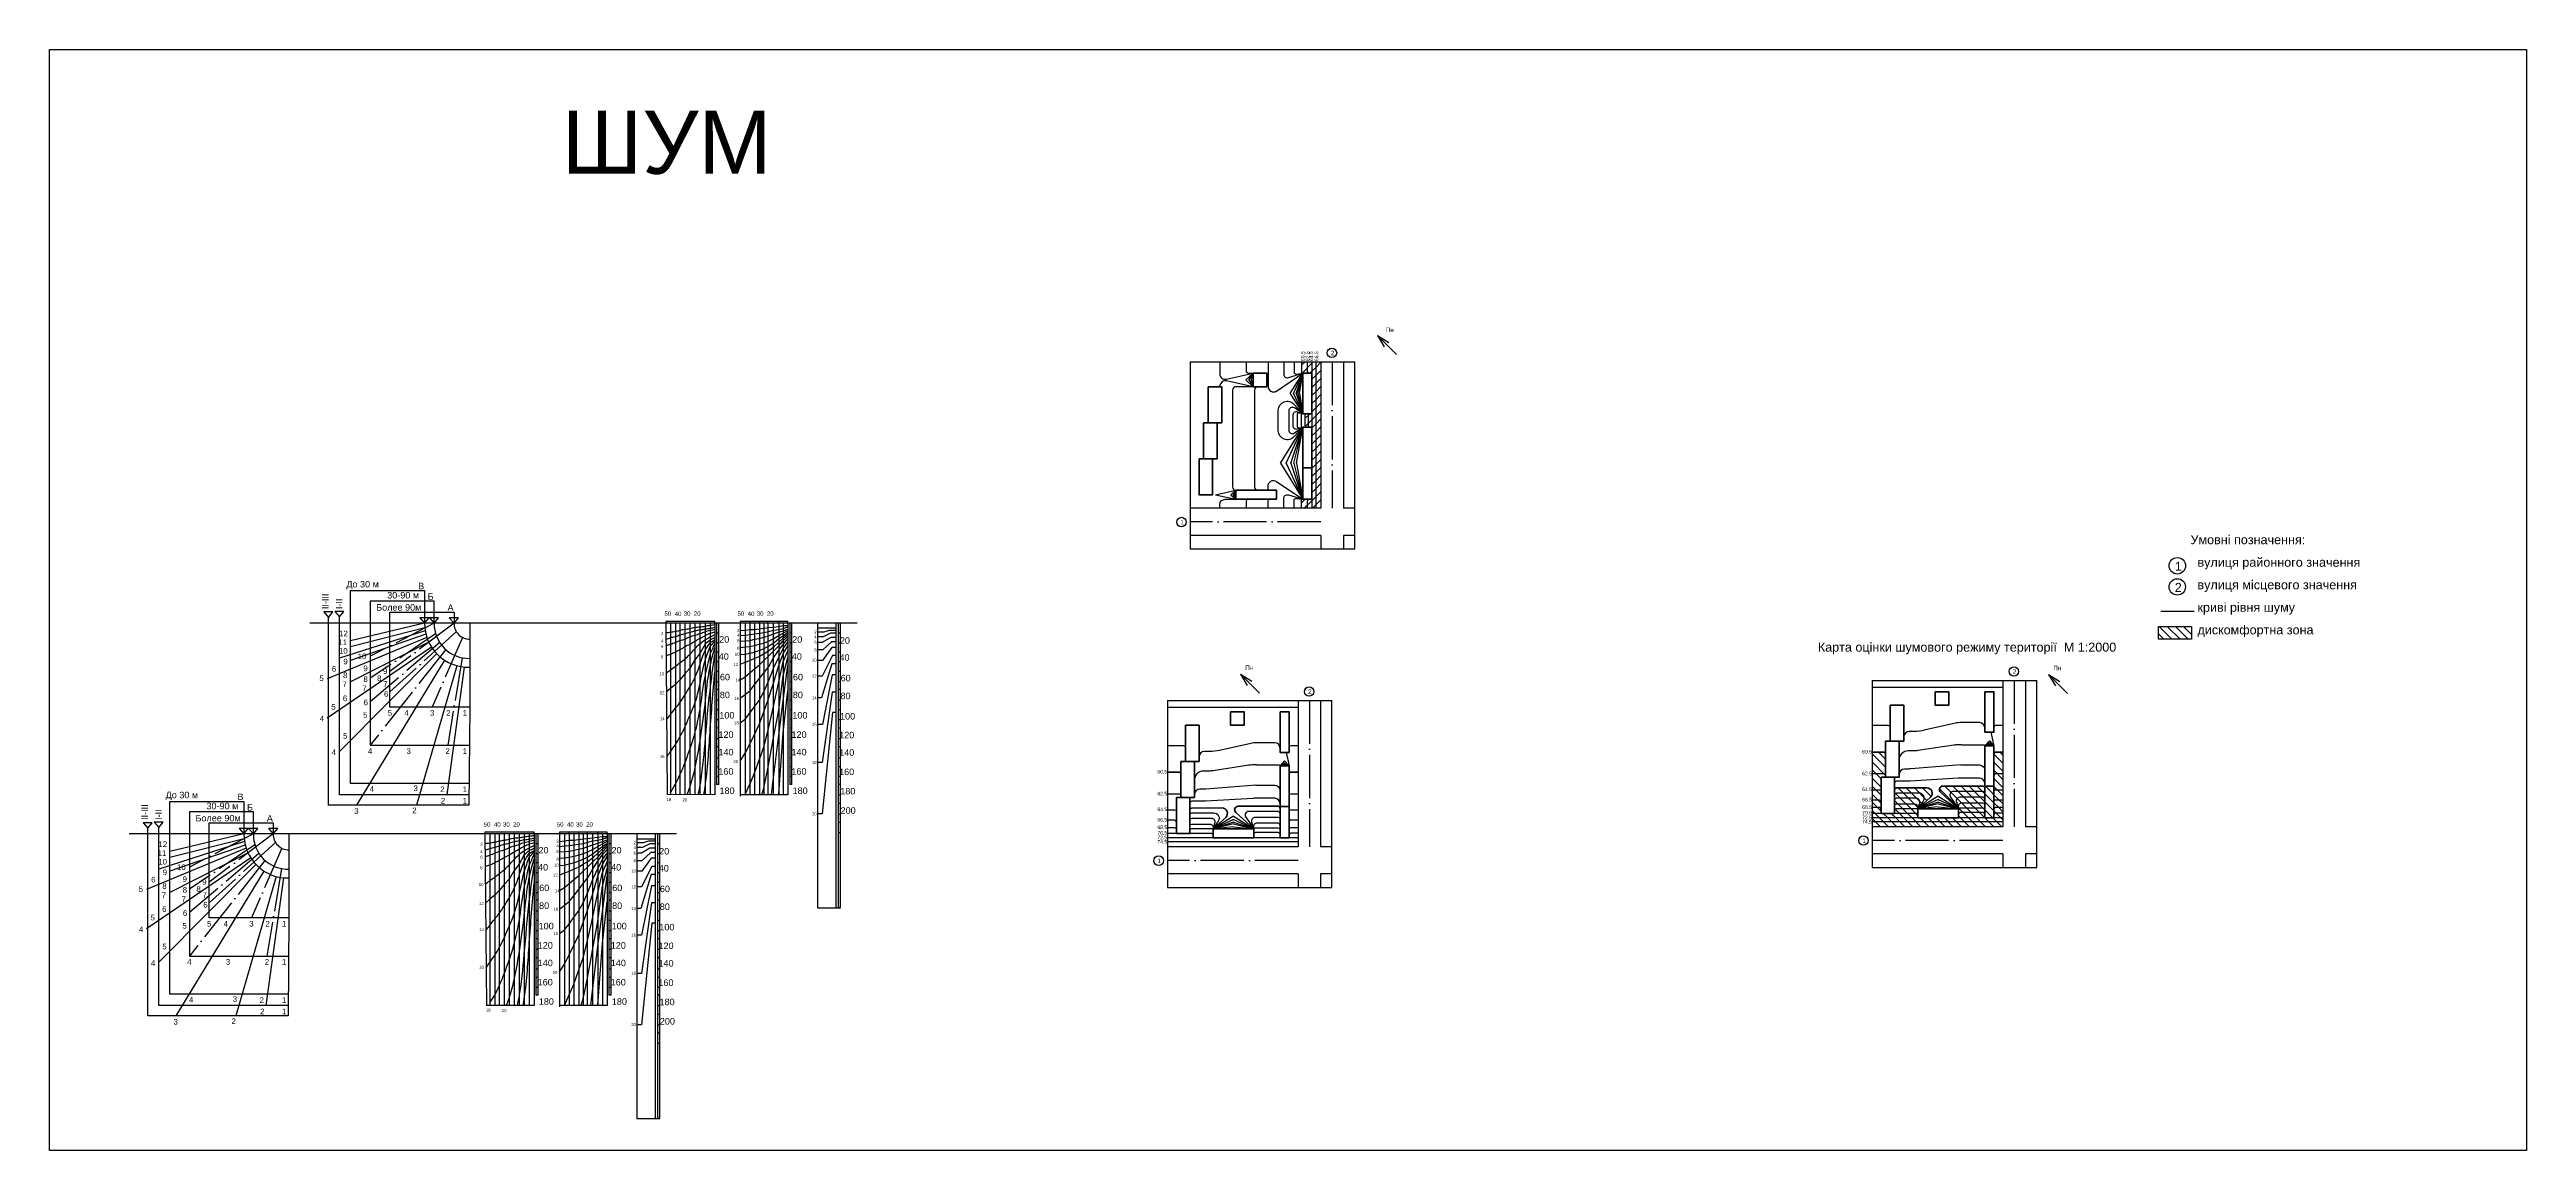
# Model space of a CAD drawing. Header units: millimetres. Extents: x 64469 to 69712, y 78667 to 80072.
# Drawn here: x 65221 to 66596, y 79243 to 79854 of the extents above; entities that cross this region are included whole.
import ezdxf

# ---------------------------------------------------------------- set-up
doc = ezdxf.new("R2010")
doc.units = ezdxf.units.MM
doc.linetypes.add('ACAD_ISO04W100', pattern=[30, 24, -3, 0, -3])
for name, color, linetype in [('ВДМ', 7, 'Continuous'), ('шум1', 11, 'Continuous'), ('шум2', 72, 'Continuous'), ('шум3', 50, 'Continuous')]:
    doc.layers.add(name, color=color, linetype=linetype)
doc.styles.get("Standard").update_dxf_attribs({"font": 'arial.ttf'})

msp = doc.modelspace()

# ---------------------------------------------------------------- hatches: boundary and pattern name
at = {"layer": 'шум3'}
h = msp.add_hatch(dxfattribs=at)
h.set_pattern_fill('ANSI31', color=256)
h.paths.add_polyline_path([(65919.205, 79680.224), (65916.121, 79680.224), (65916.121, 79674.491, 0.45209465), (65916.685, 79673.995), (65916.777, 79673.991), (65920.205, 79673.991, -0.41421356), (65919.205, 79674.991)])
h.paths.add_polyline_path([(65921.805, 79680.224), (65919.205, 79680.224), (65919.205, 79674.991, 0.41421356), (65920.205, 79673.991), (65920.931, 79673.991), (65921.805, 79673.991)])
h = msp.add_hatch(dxfattribs=at)
h.set_pattern_fill('ANSI31', color=256)
h.paths.add_polyline_path([(65923.913, 79680.224), (65921.805, 79680.224), (65921.805, 79598.991), (65923.913, 79598.991)])
h = msp.add_hatch(dxfattribs=at)
h.set_pattern_fill('ANSI31', color=256)
h.paths.add_polyline_path([(65926.777, 79680.224), (65923.913, 79680.224), (65923.913, 79598.991), (65926.777, 79598.991)])
h = msp.add_hatch(dxfattribs=at)
h.set_pattern_fill('ANSI31', color=256)
h.paths.add_polyline_path([(65919.694, 79650.491, -0.41421356), (65920.694, 79651.491), (65918.968, 79651.491, 0.41421356), (65917.968, 79650.491), (65917.968, 79644.991, 0.41421356), (65918.968, 79643.991), (65919.277, 79643.991), (65920.694, 79643.991, -0.41421356), (65919.694, 79644.991)])
h.paths.add_polyline_path([(65921.805, 79651.491), (65920.694, 79651.491, 0.41421356), (65919.694, 79650.491), (65919.694, 79644.991, 0.41421356), (65920.694, 79643.991), (65921.208, 79643.991), (65921.805, 79643.991)])
h = msp.add_hatch(dxfattribs=at)
h.set_pattern_fill('ANSI31', color=256)
h.paths.add_polyline_path([(65921.805, 79603.991), (65920.205, 79603.991, 0.41421356), (65919.205, 79602.991), (65919.205, 79598.991), (65921.805, 79598.991)])
h.paths.add_polyline_path([(65919.205, 79602.991, -0.41421356), (65920.205, 79603.991), (65916.777, 79603.991), (65916.621, 79603.991, 0.41421356), (65916.121, 79603.491), (65916.121, 79598.991), (65919.205, 79598.991)])
h = msp.add_hatch(dxfattribs=at)
h.set_pattern_fill('ANSI31', color=256, angle=90)
h.set_pattern_definition([(135, (-0.201, 14.7662), (-2.24506403, -2.24506403), [])])
h.paths.add_polyline_path([(66391.936, 79533.494), (66391.936, 79526.399), (66410.228, 79526.399), (66410.228, 79533.494)])
h = msp.add_hatch(dxfattribs=at)
h.set_pattern_fill('ANSI31', color=256, angle=90)
h.paths.add_polyline_path([(66240.391, 79462.659, 0.41421356), (66239.391, 79463.659), (66232.891, 79463.659), (66232.891, 79451.548), (66239.391, 79451.548, -0.41421356), (66240.391, 79450.548)])
h.paths.add_polyline_path([(66237.891, 79449.712), (66240.391, 79449.712), (66240.391, 79450.548, 0.41421356), (66239.391, 79451.548), (66232.891, 79451.548), (66232.891, 79442.841), (66236.891, 79442.841, -0.41421356), (66237.891, 79441.841)])
h.paths.add_polyline_path([(66237.891, 79441.841, 0.41421356), (66236.891, 79442.841), (66232.891, 79442.841), (66232.891, 79437.075), (66236.891, 79437.075, -0.41421356), (66237.891, 79436.075)])
h.paths.add_polyline_path([(66237.891, 79436.075, 0.41421356), (66236.891, 79437.075), (66232.891, 79437.075), (66232.891, 79432.868), (66236.891, 79432.868, -0.41421356), (66237.891, 79431.868)])
h.paths.add_polyline_path([(66237.891, 79431.868, 0.41421356), (66236.891, 79432.868), (66232.891, 79432.868), (66232.891, 79429.784), (66237.891, 79429.784)])
h.paths.add_polyline_path([(66258.314, 79428.784, 0.41421356), (66257.314, 79429.784), (66245.391, 79429.784), (66245.391, 79429.712), (66237.891, 79429.712), (66237.891, 79429.784), (66232.891, 79429.784), (66232.891, 79427.185), (66258.314, 79427.185)])
h = msp.add_hatch(dxfattribs=at)
h.set_pattern_fill('ANSI31', color=256, angle=90)
h.paths.add_polyline_path([(66305.471, 79463.659), (66301.471, 79463.659, 0.41421356), (66300.471, 79462.659), (66300.471, 79460.985), (66300.471, 79450.548, -0.41421356), (66301.471, 79451.548), (66305.471, 79451.548)])
h.paths.add_polyline_path([(66305.471, 79451.548), (66301.471, 79451.548, 0.41421356), (66300.471, 79450.548), (66300.471, 79444.712), (66300.471, 79441.841, -0.41421356), (66301.471, 79442.841), (66305.471, 79442.841)])
h.paths.add_polyline_path([(66305.471, 79442.841), (66301.471, 79442.841, 0.41421367), (66300.471, 79441.841), (66300.471, 79436.075, -0.41421367), (66301.471, 79437.075), (66305.471, 79437.075)], flags=17)
h.paths.add_polyline_path([(66305.471, 79437.075), (66301.471, 79437.075, 0.41421426), (66300.471, 79436.075), (66300.471, 79431.863, -0.41567324), (66301.471, 79432.868), (66305.471, 79432.868)], flags=17)
h.paths.add_polyline_path([(66301.471, 79437.075), (66305.471, 79437.075), (66305.471, 79429.784), (66301.471, 79429.784, 0.41421356), (66300.471, 79428.784), (66300.471, 79427.212), (66295.471, 79427.212), (66295.471, 79444.712), (66300.471, 79444.712), (66300.471, 79436.075, -0.41421356)])
h.paths.add_polyline_path([(66305.471, 79429.784), (66301.471, 79429.784, 0.41421356), (66300.471, 79428.784), (66300.471, 79427.185), (66305.471, 79427.185)])
h = msp.add_hatch(dxfattribs=at)
h.set_pattern_fill('ANSI31', color=256, angle=90)
h.paths.add_polyline_path([(66305.471, 79425.076), (66232.891, 79425.076), (66232.891, 79422.212), (66305.471, 79422.212)])
h.paths.add_polyline_path([(66305.471, 79427.185), (66232.891, 79427.185), (66232.891, 79425.076), (66305.471, 79425.076)])
h.paths.add_polyline_path([(66294.471, 79430.173), (66281.814, 79430.173, 0.41421356), (66280.814, 79429.173), (66280.814, 79427.185), (66295.471, 79427.185), (66295.471, 79429.173, 0.41421356)])
h.paths.add_polyline_path([(66294.471, 79432.67), (66281.314, 79432.67, 0.41421356), (66280.814, 79432.17), (66280.814, 79429.173, -0.41421356), (66281.814, 79430.173), (66294.471, 79430.173, -0.41421356), (66295.471, 79429.173), (66295.471, 79431.67, 0.41421356)])
h.paths.add_polyline_path([(66295.471, 79434.397, 0.41421356), (66294.471, 79435.397), (66282.679, 79435.397, 0.45209465), (66280.695, 79433.143), (66280.814, 79432.212), (66280.816, 79432.212, -0.38987581), (66281.314, 79432.67), (66294.471, 79432.67, -0.41421356), (66295.471, 79431.67)])
h.paths.add_polyline_path([(66295.471, 79437.6, 0.41421356), (66294.471, 79438.6), (66281.572, 79438.6, 0.50342486), (66279.659, 79436.019), (66280.814, 79432.212), (66280.695, 79433.143, -0.45209465), (66282.679, 79435.397), (66294.471, 79435.397, -0.41421356), (66295.471, 79434.397)])
h.paths.add_polyline_path([(66295.471, 79440.873, 0.41421356), (66294.471, 79441.873), (66278.049, 79441.873, 0.60123049), (66276.392, 79438.753), (66280.814, 79432.212), (66279.659, 79436.019, -0.50342486), (66281.572, 79438.6), (66294.471, 79438.6, -0.41421356), (66295.471, 79437.6)])
h.paths.add_polyline_path([(66295.471, 79443.845, 0.41421356), (66294.471, 79444.845), (66272.227, 79444.845, 0.68304149), (66270.872, 79441.375), (66280.814, 79432.212), (66276.392, 79438.753, -0.60123049), (66278.049, 79441.873), (66294.471, 79441.873, -0.41421356), (66295.471, 79440.873)])
h = msp.add_hatch(dxfattribs=at)
h.set_pattern_fill('ANSI31', color=256, angle=90)
h.paths.add_polyline_path([(66263.248, 79443.845), (66246.389, 79443.807, 0.41354958), (66245.391, 79442.807), (66245.391, 79441.123), (66245.391, 79440.205, -0.39026943), (66246.387, 79441.123), (66258.689, 79441.123, -0.60123049), (66261.174, 79436.442), (66258.314, 79432.212), (66265.288, 79438.639, 0.68387316)])
h.paths.add_polyline_path([(66258.689, 79441.123), (66246.387, 79441.123, 0.39026943), (66245.391, 79440.205), (66245.391, 79437.121, -0.40066204), (66246.39, 79438.074), (66257.397, 79438.074, -0.50342486), (66259.31, 79435.493), (66258.314, 79432.212), (66261.174, 79436.442, 0.60123049)], flags=17)
h.paths.add_polyline_path([(66257.397, 79438.074), (66246.39, 79438.074, 0.40066204), (66245.391, 79437.121), (66245.394, 79433.932, -0.41453021), (66246.395, 79434.932), (66256.361, 79434.921, -0.43421552), (66258.354, 79432.783), (66258.314, 79432.212), (66259.31, 79435.493, 0.50342486)])
h.paths.add_polyline_path([(66256.361, 79434.921), (66246.395, 79434.932, 0.41484304), (66245.394, 79433.93), (66245.394, 79433.932), (66245.391, 79432.411), (66245.391, 79431.411, -0.41421356), (66246.391, 79432.411), (66257.999, 79432.411, -0.20081826), (66258.314, 79432.212), (66258.354, 79432.783, 0.43421552)])
h.paths.add_polyline_path([(66258.314, 79432.212), (66258.314, 79432.212), (66258.314, 79432.212, 0.20081826), (66257.999, 79432.411), (66246.391, 79432.411, 0.41421356), (66245.391, 79431.411), (66245.391, 79429.784), (66257.314, 79429.784, -0.41421356), (66258.314, 79428.784)])
h = msp.add_hatch(dxfattribs=at)
h.set_pattern_fill('ANSI31', color=256, angle=90)
h.paths.add_polyline_path([(66305.471, 79437.075), (66301.471, 79437.075, 0.41421426), (66300.471, 79436.075), (66300.471, 79431.863, -0.41567324), (66301.471, 79432.868), (66305.471, 79432.868)])

# ---------------------------------------------------------------- linework, layer by layer
msp.add_lwpolyline([(65220.851, 79853.579), (66596.216, 79853.579), (66596.216, 79242.637), (65220.851, 79242.637)], close=True)
for points in [[(65958.165, 79694.846), (65968.739, 79684.271)], [(65958.165, 79694.846), (65961.967, 79688.573)], [(65958.165, 79694.846), (65964.438, 79691.044)], [(65854.197, 79680.224), (65854.197, 79576.428)], [(65854.197, 79680.224), (65945.592, 79680.224)], [(65854.197, 79576.428), (65945.592, 79576.428), (65945.592, 79680.224)], [(65926.777, 79680.224), (65926.777, 79598.991)], [(65939.277, 79680.224), (65939.277, 79598.991)], [(65926.777, 79598.991), (65854.197, 79598.991)], [(65945.592, 79598.991), (65939.277, 79598.991)], [(65926.777, 79583.991), (65854.197, 79583.991)], [(65926.777, 79583.991), (65926.777, 79576.428)], [(65939.277, 79583.991), (65939.277, 79576.428)], [(65945.592, 79583.991), (65939.277, 79583.991)], [(65453.675, 79446.258), (65388.019, 79446.258), (65388.019, 79553.3), (65429.137, 79553.3), (65429.137, 79535.252)], [(65375.732, 79538.454), (65378.177, 79541.478), (65373.101, 79541.478), (65375.732, 79538.454)], [(65454.149, 79488.663), (65453.675, 79434.239), (65375.732, 79434.239), (65375.732, 79538.454)], [(65381.896, 79538.744), (65384.341, 79541.767), (65379.265, 79541.767), (65381.896, 79538.744)], [(65453.675, 79439.957), (65381.896, 79439.957), (65381.896, 79538.744)], [(65434.399, 79535.252), (65434.399, 79547.467), (65398.891, 79547.467), (65398.891, 79467.488), (65453.675, 79467.488)], [(65454.149, 79535.252), (65454.149, 79488.663), (65409.877, 79488.663), (65409.877, 79541.343), (65445.454, 79541.343), (65445.454, 79535.252)], [(65429.137, 79535.252), (65431.582, 79538.276), (65426.506, 79538.276), (65429.137, 79535.252)], [(65434.399, 79535.252), (65436.844, 79538.276), (65431.768, 79538.276), (65434.399, 79535.252)], [(65445.454, 79535.252), (65447.898, 79538.276), (65442.822, 79538.276), (65445.454, 79535.252)], [(65669.301, 79535.252), (65365.447, 79535.252)], [(65430.375, 79527.317), (65375.001, 79504.335)], [(65429.46, 79531.009), (65381.896, 79515.76)], [(65429.137, 79535.252), (65388.019, 79525.466)], [(65429.251, 79532.591), (65388.019, 79522.204)], [(65429.863, 79529.071), (65388.019, 79514.575)], [(65431.425, 79524.692), (65388.019, 79502.772)], [(65590.261, 79535.252), (65590.261, 79536.24), (65562.979, 79536.24), (65563.812, 79440.111)], [(65584.829, 79523.599), (65581.895, 79518.486), (65579.218, 79514.948), (65576.351, 79510.249), (65573.607, 79507.209), (65570.927, 79503.784), (65568.391, 79501.244), (65565.598, 79498.989), (65563.32, 79496.921)], [(65565.598, 79535.252), (65565.598, 79440.048)], [(65568.391, 79535.252), (65568.391, 79440.048)], [(65570.927, 79535.252), (65570.927, 79440.048)], [(65573.607, 79535.252), (65573.607, 79440.048)], [(65576.351, 79535.252), (65576.351, 79440.048)], [(65579.218, 79535.252), (65579.218, 79440.048)], [(65581.895, 79535.252), (65581.895, 79440.048)], [(65584.829, 79535.252), (65584.829, 79440.048)], [(65587.602, 79535.252), (65587.602, 79440.048)], [(65590.261, 79535.252), (65590.261, 79440.048)], [(65591.274, 79535.252), (65591.274, 79445.733)], [(65592.534, 79529.682), (65591.274, 79529.682)], [(65592.534, 79524.142), (65591.274, 79524.142)], [(65592.534, 79445.733), (65592.534, 79535.252)], [(65630.819, 79535.252), (65630.819, 79536.24), (65604.377, 79536.24), (65604.377, 79439.275)], [(65604.377, 79531.139), (65607.192, 79531.434), (65609.817, 79531.709), (65612.328, 79531.828), (65614.902, 79532.139), (65617.704, 79532.478), (65620.063, 79532.763), (65622.784, 79533.092), (65625.535, 79533.485), (65628.32, 79533.883), (65630.819, 79533.883)], [(65604.377, 79528.358), (65607.302, 79528.655), (65610.166, 79528.925), (65612.408, 79529.275), (65614.948, 79529.626), (65617.737, 79530.011), (65620.092, 79530.628), (65622.902, 79531.383), (65625.738, 79531.788), (65628.146, 79532.36), (65630.819, 79533.241)], [(65604.377, 79525.283), (65607.24, 79525.499), (65609.935, 79525.703), (65612.368, 79526.285), (65614.898, 79526.745), (65617.631, 79527.44), (65620.125, 79528.287), (65622.938, 79529.243), (65625.657, 79530.166), (65628.296, 79531.058), (65630.819, 79531.91)], [(65604.377, 79521.73), (65607.325, 79522.032), (65609.942, 79522.3), (65612.358, 79522.871), (65614.959, 79523.507), (65617.763, 79524.338), (65620.152, 79525.275), (65622.992, 79526.829), (65625.743, 79528.333), (65628.237, 79529.697), (65630.819, 79531.176)], [(65604.377, 79517.792), (65607.119, 79517.998), (65609.714, 79518.684), (65612.189, 79519.199), (65614.887, 79520.074), (65617.576, 79521.163), (65620.188, 79522.621), (65622.994, 79524.399), (65625.778, 79526.681), (65628.304, 79528.277), (65630.819, 79530.188)], [(65604.377, 79512.488), (65607.028, 79513.522), (65609.789, 79514.538), (65612.191, 79515.618), (65614.852, 79516.814), (65617.574, 79518.485), (65620.133, 79519.874), (65623.207, 79522.323), (65625.545, 79524.481), (65628.223, 79526.954), (65630.819, 79529.131)], [(65604.377, 79503.827), (65607.172, 79505.545), (65609.808, 79507.817), (65612.32, 79509.982), (65614.891, 79512.012), (65617.666, 79514.7), (65620.058, 79517.017), (65623.013, 79519.879), (65625.866, 79522.643), (65627.998, 79525.176), (65630.819, 79528.114)], [(65604.377, 79493.539), (65607.074, 79495.65), (65609.958, 79497.906), (65612.307, 79500.939), (65614.908, 79504.296), (65617.711, 79507.915), (65620.324, 79511.288), (65622.853, 79515.936), (65625.634, 79520.129), (65628.132, 79523.426), (65630.819, 79526.608)], [(65604.377, 79480.011), (65607.154, 79482.046), (65609.583, 79485.03), (65612.167, 79488.698), (65614.848, 79492.312), (65617.439, 79497.086), (65620.203, 79503.369), (65622.975, 79510.579), (65625.885, 79516.391), (65628.258, 79521.131), (65630.819, 79524.638)], [(65607.093, 79535.252), (65607.093, 79440.048)], [(65609.694, 79535.252), (65609.694, 79536.24)], [(65609.694, 79535.252), (65609.694, 79440.048)], [(65612.257, 79535.252), (65612.257, 79440.048)], [(65615.098, 79535.252), (65615.098, 79536.24)], [(65615.098, 79535.252), (65615.098, 79440.048)], [(65617.449, 79535.252), (65617.449, 79440.048)], [(65619.776, 79535.252), (65619.776, 79536.24)], [(65619.776, 79535.252), (65619.776, 79440.048)], [(65622.734, 79535.252), (65622.734, 79440.048)], [(65625.738, 79535.252), (65625.738, 79536.24)], [(65625.738, 79535.252), (65625.738, 79440.048)], [(65628.207, 79535.252), (65628.207, 79440.048)], [(65630.819, 79535.252), (65630.819, 79440.048)], [(65631.832, 79535.252), (65631.832, 79445.733)], [(65633.092, 79529.682), (65631.832, 79529.682)], [(65633.092, 79524.142), (65631.832, 79524.142)], [(65633.092, 79445.733), (65633.092, 79535.252)], [(65647.25, 79535.252), (65647.25, 79377.35), (65660.083, 79377.35)], [(65657.524, 79532.388), (65647.25, 79532.388)], [(65657.524, 79531.225), (65653.823, 79531.249), (65650.814, 79530.279), (65647.25, 79530.279)], [(65657.524, 79529.764), (65657.524, 79529.764), (65654.526, 79529.764), (65650.376, 79527.68), (65647.25, 79527.68)], [(65657.524, 79527.34), (65654.607, 79527.34), (65649.865, 79524.596), (65647.25, 79524.596)], [(65657.524, 79524.882), (65655.117, 79524.882), (65650.156, 79520.389), (65647.25, 79520.389)], [(65657.524, 79535.252), (65657.524, 79377.35)], [(65658.823, 79535.252), (65658.823, 79377.439), (65660.083, 79377.439), (65660.083, 79535.252)], [(65660.083, 79529.682), (65658.823, 79529.682)], [(65660.083, 79524.142), (65658.823, 79524.142)], [(65432.892, 79522.021), (65375.033, 79482.515)], [(65435.778, 79518.322), (65381.896, 79464.049)], [(65440.218, 79514.647), (65391.364, 79434.239)], [(65446.982, 79511.645), (65424.564, 79434.239)], [(65451.027, 79510.914), (65441.394, 79439.957)], [(65592.534, 79519.181), (65591.274, 79519.181)], [(65592.534, 79513.754), (65591.274, 79513.754)], [(65604.377, 79458.697), (65607.093, 79463.015), (65609.694, 79468.188), (65612.257, 79473.475), (65615.098, 79479.334), (65617.449, 79486.098), (65619.776, 79492.306), (65622.734, 79501.419), (65625.738, 79511.747), (65628.207, 79518.269), (65630.819, 79522.744)], [(65607.093, 79440.131), (65609.694, 79445.906), (65612.257, 79451.953), (65615.098, 79459.788), (65617.449, 79466.443), (65619.776, 79475.197), (65622.734, 79488.348), (65625.738, 79502.644), (65628.207, 79513.785), (65630.819, 79519.857)], [(65616.456, 79440.144), (65617.449, 79443.692), (65619.776, 79454.357), (65622.734, 79470.623), (65625.738, 79486.908), (65628.207, 79506.185), (65630.819, 79516.108)], [(65621.736, 79440.164), (65622.734, 79447.977), (65625.738, 79473.06), (65628.207, 79492.09), (65630.819, 79511.934)], [(65633.092, 79519.181), (65631.832, 79519.181)], [(65633.092, 79513.754), (65631.832, 79513.754)], [(65657.524, 79521.777), (65655.241, 79521.777), (65650.142, 79514.623), (65647.25, 79514.623)], [(65657.524, 79517.254), (65655.693, 79517.254), (65649.824, 79505.916), (65647.25, 79505.916)], [(65657.524, 79512.678), (65655.302, 79512.678), (65649.579, 79493.805), (65647.25, 79493.805)], [(65660.083, 79519.181), (65658.823, 79519.181)], [(65660.083, 79513.754), (65658.823, 79513.754)], [(65592.534, 79508.395), (65591.274, 79508.395)], [(65592.534, 79502.645), (65591.274, 79502.645)], [(65592.534, 79498.49), (65591.274, 79498.49)], [(65625.738, 79440.462), (65628.207, 79474.371), (65630.819, 79497.759)], [(65633.092, 79508.395), (65631.832, 79508.395)], [(65633.092, 79502.645), (65631.832, 79502.645)], [(65633.092, 79498.49), (65631.832, 79498.49)], [(65657.524, 79506.514), (65655.4, 79506.514), (65649.99, 79479.086), (65647.25, 79479.086)], [(65657.524, 79497.018), (65655.442, 79497.018), (65649.843, 79457.872), (65647.25, 79457.872)], [(65660.083, 79508.395), (65658.823, 79508.395)], [(65660.083, 79502.645), (65658.823, 79502.645)], [(65660.083, 79498.49), (65658.823, 79498.49)], [(65882.125, 79506.914), (65892.7, 79496.339)], [(65882.125, 79506.914), (65885.928, 79500.64)], [(65882.125, 79506.914), (65888.399, 79503.112)], [(66232.891, 79503.446), (66232.891, 79399.65)], [(66232.891, 79503.446), (66324.286, 79503.446)], [(66232.891, 79399.65), (66324.286, 79399.65), (66324.286, 79503.446)], [(66305.471, 79503.446), (66305.471, 79422.212)], [(66317.971, 79503.446), (66317.971, 79422.212)], [(66330.834, 79506.71), (66341.409, 79496.135)], [(66330.834, 79506.71), (66334.636, 79500.436)], [(66330.834, 79506.71), (66337.107, 79502.907)], [(65592.534, 79492.469), (65591.274, 79492.469)], [(65592.534, 79487.229), (65591.274, 79487.229)], [(65633.092, 79492.469), (65631.832, 79492.469)], [(65633.092, 79487.229), (65631.832, 79487.229)], [(65657.524, 79485.68), (65655.639, 79485.68), (65649.821, 79429.399), (65647.25, 79429.399)], [(65660.083, 79492.469), (65658.823, 79492.469)], [(65660.083, 79487.229), (65658.823, 79487.229)], [(65841.551, 79492.292), (65841.551, 79388.496)], [(65841.551, 79492.292), (65932.946, 79492.292)], [(65841.551, 79388.496), (65932.946, 79388.496), (65932.946, 79492.292)], [(65914.131, 79492.292), (65914.131, 79411.058)], [(65926.631, 79492.292), (65926.631, 79411.058)], [(65592.534, 79481.566), (65591.274, 79481.566)], [(65592.534, 79476.979), (65591.274, 79476.979)], [(65592.534, 79471.052), (65591.274, 79471.052)], [(65633.092, 79481.566), (65631.832, 79481.566)], [(65633.092, 79476.979), (65631.832, 79476.979)], [(65633.092, 79471.052), (65631.832, 79471.052)], [(65660.083, 79481.566), (65658.823, 79481.566)], [(65660.083, 79476.979), (65658.823, 79476.979)], [(65660.083, 79471.052), (65658.823, 79471.052)], [(65453.675, 79467.488), (65453.964, 79467.485)], [(65592.534, 79466.568), (65591.274, 79466.568)], [(65592.534, 79460.264), (65591.274, 79460.264)], [(65592.534, 79455.507), (65591.274, 79455.507)], [(65633.092, 79466.568), (65631.832, 79466.568)], [(65633.092, 79460.264), (65631.832, 79460.264)], [(65633.092, 79455.507), (65631.832, 79455.507)], [(65660.083, 79466.568), (65658.823, 79466.568)], [(65660.083, 79460.264), (65658.823, 79460.264)], [(65660.083, 79455.507), (65658.823, 79455.507)], [(65592.534, 79450.075), (65591.274, 79450.075)], [(65592.534, 79445.733), (65591.274, 79445.733)], [(65633.092, 79450.075), (65631.832, 79450.075)], [(65633.092, 79445.733), (65631.832, 79445.733)], [(65660.083, 79450.075), (65658.823, 79450.075)], [(65660.083, 79445.733), (65658.823, 79445.733)], [(65353.324, 79329.283), (65287.667, 79329.283), (65287.667, 79436.325), (65328.786, 79436.325), (65328.786, 79418.276)], [(65334.048, 79418.276), (65334.048, 79430.492), (65298.54, 79430.492), (65298.54, 79350.512), (65353.324, 79350.512)], [(65590.261, 79440.048), (65563.812, 79440.111)], [(65630.819, 79440.048), (65604.377, 79440.048)], [(65660.083, 79439.769), (65658.823, 79439.769)], [(65660.083, 79435.099), (65658.823, 79435.099)], [(65660.083, 79429.096), (65658.823, 79429.096)], [(65568.95, 79418.276), (65265.096, 79418.276)], [(65275.381, 79421.479), (65277.826, 79424.503), (65272.75, 79424.503), (65275.381, 79421.479)], [(65353.798, 79371.687), (65353.324, 79317.263), (65275.381, 79317.263), (65275.381, 79421.479)], [(65281.545, 79421.768), (65283.99, 79424.792), (65278.914, 79424.792), (65281.545, 79421.768)], [(65353.324, 79322.982), (65281.545, 79322.982), (65281.545, 79421.768)], [(65329.109, 79414.034), (65281.545, 79398.784)], [(65328.786, 79418.276), (65287.667, 79408.49)], [(65328.9, 79415.616), (65287.667, 79405.229)], [(65353.798, 79418.276), (65353.798, 79371.687), (65309.526, 79371.687), (65309.526, 79424.368), (65345.102, 79424.368), (65345.102, 79418.276)], [(65328.786, 79418.276), (65331.231, 79421.3), (65326.155, 79421.3), (65328.786, 79418.276)], [(65334.048, 79418.276), (65336.493, 79421.3), (65331.417, 79421.3), (65334.048, 79418.276)], [(65345.102, 79418.276), (65347.547, 79421.3), (65342.471, 79421.3), (65345.102, 79418.276)], [(65489.91, 79418.276), (65489.91, 79419.265), (65462.628, 79419.265), (65463.46, 79323.136)], [(65465.247, 79418.276), (65465.247, 79323.073)], [(65468.039, 79418.276), (65468.039, 79323.073)], [(65470.576, 79418.276), (65470.576, 79323.073)], [(65473.256, 79418.276), (65473.256, 79323.073)], [(65475.999, 79418.276), (65475.999, 79323.073)], [(65478.867, 79418.276), (65478.867, 79323.073)], [(65481.544, 79418.276), (65481.544, 79323.073)], [(65484.478, 79418.276), (65484.478, 79323.073)], [(65487.25, 79418.276), (65487.25, 79323.073)], [(65489.91, 79418.276), (65489.91, 79323.073)], [(65490.923, 79418.276), (65490.923, 79328.758)], [(65492.183, 79328.758), (65492.183, 79418.276)], [(65530.468, 79418.276), (65530.468, 79419.265), (65504.026, 79419.265), (65504.026, 79322.3)], [(65504.026, 79414.164), (65506.841, 79414.459), (65509.466, 79414.734), (65511.977, 79414.852), (65514.551, 79415.164), (65517.353, 79415.503), (65519.712, 79415.788), (65522.433, 79416.117), (65525.184, 79416.51), (65527.969, 79416.907), (65530.468, 79416.907)], [(65504.026, 79411.383), (65506.951, 79411.68), (65509.815, 79411.949), (65512.057, 79412.3), (65514.597, 79412.651), (65517.386, 79413.036), (65519.741, 79413.653), (65522.551, 79414.408), (65525.387, 79414.813), (65527.795, 79415.384), (65530.468, 79416.266)], [(65504.026, 79408.307), (65506.889, 79408.524), (65509.584, 79408.728), (65512.016, 79409.31), (65514.547, 79409.77), (65517.279, 79410.465), (65519.774, 79411.312), (65522.587, 79412.268), (65525.306, 79413.191), (65527.945, 79414.082), (65530.468, 79414.935)], [(65504.026, 79404.755), (65506.974, 79405.057), (65509.591, 79405.324), (65512.007, 79405.896), (65514.608, 79406.532), (65517.412, 79407.363), (65519.801, 79408.3), (65522.641, 79409.853), (65525.392, 79411.358), (65527.886, 79412.722), (65530.468, 79414.2)], [(65506.742, 79418.276), (65506.742, 79323.073)], [(65509.343, 79418.276), (65509.343, 79419.265)], [(65509.343, 79418.276), (65509.343, 79323.073)], [(65511.906, 79418.276), (65511.906, 79323.073)], [(65514.746, 79418.276), (65514.746, 79419.265)], [(65514.746, 79418.276), (65514.746, 79323.073)], [(65517.098, 79418.276), (65517.098, 79323.073)], [(65519.425, 79418.276), (65519.425, 79419.265)], [(65519.425, 79418.276), (65519.425, 79323.073)], [(65522.382, 79418.276), (65522.382, 79323.073)], [(65525.386, 79418.276), (65525.386, 79419.265)], [(65525.386, 79418.276), (65525.386, 79323.073)], [(65527.856, 79418.276), (65527.856, 79323.073)], [(65530.468, 79418.276), (65530.468, 79323.073)], [(65531.481, 79418.276), (65531.481, 79328.758)], [(65532.741, 79328.758), (65532.741, 79418.276)], [(65546.899, 79418.276), (65546.899, 79260.375), (65559.732, 79260.375)], [(65557.173, 79415.413), (65546.899, 79415.413)], [(65557.173, 79414.249), (65553.472, 79414.274), (65550.463, 79413.304), (65546.899, 79413.304)], [(65557.173, 79418.276), (65557.173, 79260.375)], [(65558.472, 79418.276), (65558.472, 79260.463), (65559.732, 79260.463), (65559.732, 79418.276)], [(65660.083, 79424.682), (65658.823, 79424.682)], [(65660.083, 79418.866), (65658.823, 79418.866)], [(66305.471, 79422.212), (66232.891, 79422.212)], [(66324.286, 79422.212), (66317.971, 79422.212)], [(65330.024, 79410.342), (65274.649, 79387.36)], [(65332.541, 79405.045), (65274.682, 79365.54)], [(65335.427, 79401.347), (65281.545, 79347.074)], [(65329.512, 79412.096), (65287.667, 79397.6)], [(65331.074, 79407.716), (65287.667, 79385.797)], [(65484.478, 79406.624), (65481.544, 79401.511), (65478.867, 79397.973), (65475.999, 79393.273), (65473.256, 79390.234), (65470.576, 79386.809), (65468.039, 79384.269), (65465.247, 79382.013), (65462.969, 79379.946)], [(65492.183, 79412.707), (65490.923, 79412.707)], [(65492.183, 79407.167), (65490.923, 79407.167)], [(65492.183, 79402.206), (65490.923, 79402.206)], [(65504.026, 79400.816), (65506.768, 79401.023), (65509.363, 79401.709), (65511.838, 79402.224), (65514.535, 79403.099), (65517.225, 79404.188), (65519.837, 79405.646), (65522.643, 79407.423), (65525.427, 79409.706), (65527.953, 79411.302), (65530.468, 79413.213)], [(65504.026, 79395.513), (65506.677, 79396.546), (65509.438, 79397.563), (65511.84, 79398.643), (65514.501, 79399.839), (65517.223, 79401.51), (65519.782, 79402.898), (65522.856, 79405.348), (65525.194, 79407.506), (65527.872, 79409.979), (65530.468, 79412.156)], [(65504.026, 79386.851), (65506.821, 79388.569), (65509.457, 79390.842), (65511.969, 79393.007), (65514.54, 79395.037), (65517.315, 79397.725), (65519.707, 79400.042), (65522.662, 79402.904), (65525.515, 79405.667), (65527.646, 79408.201), (65530.468, 79411.138)], [(65504.026, 79376.564), (65506.723, 79378.674), (65509.607, 79380.931), (65511.956, 79383.963), (65514.557, 79387.321), (65517.36, 79390.94), (65519.973, 79394.313), (65522.502, 79398.961), (65525.283, 79403.154), (65527.781, 79406.451), (65530.468, 79409.632)], [(65504.026, 79363.035), (65506.803, 79365.071), (65509.232, 79368.054), (65511.816, 79371.723), (65514.497, 79375.337), (65517.088, 79380.111), (65519.852, 79386.394), (65522.624, 79393.604), (65525.534, 79399.416), (65527.907, 79404.156), (65530.468, 79407.663)], [(65504.026, 79341.721), (65506.742, 79346.04), (65509.343, 79351.213), (65511.906, 79356.5), (65514.746, 79362.359), (65517.098, 79369.123), (65519.425, 79375.33), (65522.382, 79384.444), (65525.386, 79394.771), (65527.856, 79401.294), (65530.468, 79405.768)], [(65506.742, 79323.155), (65509.343, 79328.931), (65511.906, 79334.978), (65514.746, 79342.812), (65517.098, 79349.468), (65519.425, 79358.222), (65522.382, 79371.373), (65525.386, 79385.669), (65527.856, 79396.81), (65530.468, 79402.881)], [(65532.741, 79412.707), (65531.481, 79412.707)], [(65532.741, 79407.167), (65531.481, 79407.167)], [(65532.741, 79402.206), (65531.481, 79402.206)], [(65557.173, 79412.789), (65557.173, 79412.789), (65554.175, 79412.789), (65550.025, 79410.705), (65546.899, 79410.705)], [(65557.173, 79410.365), (65554.256, 79410.365), (65549.513, 79407.62), (65546.899, 79407.62)], [(65557.173, 79407.907), (65554.766, 79407.907), (65549.805, 79403.414), (65546.899, 79403.414)], [(65557.173, 79404.801), (65554.89, 79404.801), (65549.791, 79397.647), (65546.899, 79397.647)], [(65557.173, 79400.279), (65555.342, 79400.279), (65549.473, 79388.941), (65546.899, 79388.941)], [(65559.732, 79412.707), (65558.472, 79412.707)], [(65559.732, 79407.167), (65558.472, 79407.167)], [(65559.732, 79402.206), (65558.472, 79402.206)], [(65914.131, 79411.058), (65841.551, 79411.058)], [(65932.946, 79411.058), (65926.631, 79411.058)], [(66305.471, 79407.212), (66232.891, 79407.212)], [(66305.471, 79407.212), (66305.471, 79399.65)], [(66317.971, 79407.212), (66317.971, 79399.65)], [(66324.286, 79407.212), (66317.971, 79407.212)], [(65339.867, 79397.672), (65291.013, 79317.263)], [(65346.631, 79394.669), (65324.213, 79317.263)], [(65350.676, 79393.938), (65341.043, 79322.982)], [(65492.183, 79396.778), (65490.923, 79396.778)], [(65492.183, 79391.419), (65490.923, 79391.419)], [(65516.105, 79323.168), (65517.098, 79326.717), (65519.425, 79337.382), (65522.382, 79353.647), (65525.386, 79369.933), (65527.856, 79389.21), (65530.468, 79399.132)], [(65521.385, 79323.189), (65522.382, 79331.002), (65525.386, 79356.085), (65527.856, 79375.115), (65530.468, 79394.959)], [(65532.741, 79396.778), (65531.481, 79396.778)], [(65532.741, 79391.419), (65531.481, 79391.419)], [(65557.173, 79395.703), (65554.951, 79395.703), (65549.228, 79376.83), (65546.899, 79376.83)], [(65557.173, 79389.538), (65555.049, 79389.538), (65549.639, 79362.111), (65546.899, 79362.111)], [(65559.732, 79396.778), (65558.472, 79396.778)], [(65559.732, 79391.419), (65558.472, 79391.419)], [(65914.131, 79396.058), (65841.551, 79396.058)], [(65914.131, 79396.058), (65914.131, 79388.496)], [(65926.631, 79396.058), (65926.631, 79388.496)], [(65932.946, 79396.058), (65926.631, 79396.058)], [(65492.183, 79385.67), (65490.923, 79385.67)], [(65492.183, 79381.515), (65490.923, 79381.515)], [(65492.183, 79375.493), (65490.923, 79375.493)], [(65525.386, 79323.486), (65527.856, 79357.395), (65530.468, 79380.784)], [(65532.741, 79385.67), (65531.481, 79385.67)], [(65532.741, 79381.515), (65531.481, 79381.515)], [(65532.741, 79375.493), (65531.481, 79375.493)], [(65557.173, 79380.043), (65555.091, 79380.043), (65549.492, 79340.896), (65546.899, 79340.896)], [(65559.732, 79385.67), (65558.472, 79385.67)], [(65559.732, 79381.515), (65558.472, 79381.515)], [(65559.732, 79375.493), (65558.472, 79375.493)], [(65492.183, 79370.253), (65490.923, 79370.253)], [(65492.183, 79364.591), (65490.923, 79364.591)], [(65492.183, 79360.004), (65490.923, 79360.004)], [(65532.741, 79370.253), (65531.481, 79370.253)], [(65532.741, 79364.591), (65531.481, 79364.591)], [(65532.741, 79360.004), (65531.481, 79360.004)], [(65557.173, 79368.705), (65555.288, 79368.705), (65549.47, 79312.424), (65546.899, 79312.424)], [(65559.732, 79370.253), (65558.472, 79370.253)], [(65559.732, 79364.591), (65558.472, 79364.591)], [(65559.732, 79360.004), (65558.472, 79360.004)], [(65353.324, 79350.512), (65353.613, 79350.51)], [(65492.183, 79354.077), (65490.923, 79354.077)], [(65492.183, 79349.593), (65490.923, 79349.593)], [(65532.741, 79354.077), (65531.481, 79354.077)], [(65532.741, 79349.593), (65531.481, 79349.593)], [(65559.732, 79354.077), (65558.472, 79354.077)], [(65559.732, 79349.593), (65558.472, 79349.593)], [(65492.183, 79343.289), (65490.923, 79343.289)], [(65492.183, 79338.532), (65490.923, 79338.532)], [(65492.183, 79333.099), (65490.923, 79333.099)], [(65532.741, 79343.289), (65531.481, 79343.289)], [(65532.741, 79338.532), (65531.481, 79338.532)], [(65532.741, 79333.099), (65531.481, 79333.099)], [(65559.732, 79343.289), (65558.472, 79343.289)], [(65559.732, 79338.532), (65558.472, 79338.532)], [(65559.732, 79333.099), (65558.472, 79333.099)], [(65489.91, 79323.073), (65463.46, 79323.136)], [(65492.183, 79328.758), (65490.923, 79328.758)], [(65530.468, 79323.073), (65504.026, 79323.073)], [(65532.741, 79328.758), (65531.481, 79328.758)], [(65559.732, 79328.758), (65558.472, 79328.758)], [(65559.732, 79322.793), (65558.472, 79322.793)], [(65559.732, 79318.123), (65558.472, 79318.123)], [(65559.732, 79312.121), (65558.472, 79312.121)], [(65559.732, 79307.707), (65558.472, 79307.707)], [(65559.732, 79301.89), (65558.472, 79301.89)]]:
    msp.add_lwpolyline(points)
at = {"linetype": 'ACAD_ISO04W100'}
for points in [[(65933.027, 79680.224), (65933.027, 79598.991)], [(65926.777, 79591.491), (65854.197, 79591.491)], [(65434.399, 79535.252), (65398.891, 79516.9)], [(65435.253, 79529.24), (65398.891, 79504.662)], [(65437.49, 79524.457), (65398.891, 79491.582)], [(65445.454, 79535.252), (65409.877, 79508.471)], [(65446.731, 79530.428), (65409.877, 79497.086)], [(65450.138, 79527.33), (65433.331, 79488.663)], [(65440.841, 79520.554), (65398.891, 79467.488)], [(65449.942, 79516.047), (65441.928, 79467.488)], [(66311.721, 79503.446), (66311.721, 79422.212)], [(65920.381, 79492.292), (65920.381, 79411.058)], [(65334.048, 79418.276), (65298.54, 79399.925)], [(65345.102, 79418.276), (65309.526, 79391.496)], [(66305.471, 79414.712), (66232.891, 79414.712)], [(65334.902, 79412.265), (65298.54, 79387.687)], [(65337.139, 79407.482), (65298.54, 79374.607)], [(65340.49, 79403.579), (65298.54, 79350.512)], [(65346.379, 79413.453), (65309.526, 79380.111)], [(65349.787, 79410.355), (65332.979, 79371.687)], [(65914.131, 79403.558), (65841.551, 79403.558)], [(65349.591, 79399.072), (65341.576, 79350.512)]]:
    msp.add_lwpolyline(points, dxfattribs=at)
at = {"color": 7, "lineweight": 35}
for points in [[(65864.277, 79666.491), (65871.777, 79666.491)], [(65871.777, 79666.491), (65871.777, 79646.491), (65864.277, 79646.491), (65864.277, 79666.491)], [(65889.277, 79673.991), (65896.777, 79673.991), (65896.777, 79666.491), (65889.277, 79666.491), (65889.277, 79673.991)], [(65916.777, 79673.991), (65921.777, 79673.991), (65921.777, 79651.491), (65916.777, 79651.491), (65916.777, 79673.991)], [(65861.697, 79646.491), (65869.197, 79646.491)], [(65869.197, 79646.491), (65869.197, 79626.491), (65861.697, 79626.491), (65861.697, 79646.491)], [(65916.777, 79643.991), (65921.777, 79643.991), (65921.777, 79621.491), (65916.777, 79621.491), (65916.777, 79643.991)], [(65859.197, 79626.491), (65866.697, 79626.491)], [(65866.697, 79626.491), (65866.697, 79606.491), (65859.197, 79606.491), (65859.197, 79626.491)], [(65916.777, 79621.491), (65921.777, 79621.491), (65921.777, 79603.991), (65916.777, 79603.991), (65916.777, 79621.491)], [(66267.971, 79497.212), (66275.471, 79497.212), (66275.471, 79489.712), (66267.971, 79489.712), (66267.971, 79497.212)], [(66295.471, 79497.212), (66300.471, 79497.212), (66300.471, 79474.712), (66295.471, 79474.712), (66295.471, 79497.212)], [(65876.631, 79486.058), (65884.131, 79486.058), (65884.131, 79478.558), (65876.631, 79478.558), (65876.631, 79486.058)], [(65904.131, 79486.058), (65909.131, 79486.058), (65909.131, 79463.558), (65904.131, 79463.558), (65904.131, 79486.058)], [(66242.971, 79489.712), (66250.471, 79489.712)], [(66250.471, 79489.712), (66250.471, 79469.712), (66242.971, 79469.712), (66242.971, 79489.712)], [(65851.631, 79478.558), (65859.131, 79478.558)], [(65859.131, 79478.558), (65859.131, 79458.558), (65851.631, 79458.558), (65851.631, 79478.558)], [(66240.391, 79469.712), (66247.891, 79469.712)], [(66247.891, 79469.712), (66247.891, 79449.712), (66240.391, 79449.712), (66240.391, 79469.712)], [(65849.051, 79458.558), (65856.551, 79458.558)], [(65856.551, 79458.558), (65856.551, 79438.558), (65849.051, 79438.558), (65849.051, 79458.558)], [(65904.131, 79456.058), (65909.131, 79456.058), (65909.131, 79433.558), (65904.131, 79433.558), (65904.131, 79456.058)], [(66295.471, 79467.212), (66300.471, 79467.212), (66300.471, 79444.712), (66295.471, 79444.712), (66295.471, 79467.212)], [(66237.891, 79449.712), (66245.391, 79449.712)], [(66245.391, 79449.712), (66245.391, 79429.712), (66237.891, 79429.712), (66237.891, 79449.712)], [(66295.471, 79444.712), (66300.471, 79444.712), (66300.471, 79427.212), (66295.471, 79427.212), (66295.471, 79444.712)], [(65846.551, 79438.558), (65854.051, 79438.558)], [(65854.051, 79438.558), (65854.051, 79418.558), (65846.551, 79418.558), (65846.551, 79438.558)], [(65904.131, 79433.558), (65909.131, 79433.558), (65909.131, 79416.058), (65904.131, 79416.058), (65904.131, 79433.558)]]:
    msp.add_lwpolyline(points, dxfattribs=at)
for points in [[(65879.621, 79603.991), (65879.621, 79608.991), (65902.121, 79608.991), (65902.121, 79603.991)], [(66258.314, 79427.212), (66258.314, 79432.212), (66280.814, 79432.212), (66280.814, 79427.212)], [(65866.975, 79416.058), (65866.975, 79421.058), (65889.475, 79421.058), (65889.475, 79416.058)]]:
    msp.add_lwpolyline(points, close=True, dxfattribs=at)
for centre, radius in [((65932.925, 79685.239), 2.632), ((65849.359, 79591.373), 2.632), ((66402.376, 79567.093), 4.556), ((66402.317, 79555.383), 4.556), ((66311.618, 79508.46), 2.632), ((65920.279, 79497.306), 2.632), ((66228.053, 79414.595), 2.632), ((65836.713, 79403.44), 2.632)]:
    msp.add_circle(centre, radius)
for centre, radius, start, end in [((65453.283, 79534.956), 24.148, 179.297848, 272.055057), ((65453.619, 79534.915), 19.222, 178.995264, 271.579933), ((65453.919, 79534.912), 8.473, 177.704029, 271.553267), ((65352.932, 79417.98), 24.148, 179.297848, 272.055057), ((65353.268, 79417.939), 19.222, 178.995264, 271.579933), ((65353.568, 79417.937), 8.473, 177.704029, 271.553267)]:
    msp.add_arc(centre, radius, start, end)
for points in [[(65590.261, 79534.241), (65587.602, 79533.936), (65584.829, 79533.428), (65581.895, 79533.021), (65579.218, 79532.777), (65576.351, 79532.106), (65573.607, 79531.701), (65570.927, 79531.172), (65568.391, 79530.562), (65565.598, 79530.07), (65563.035, 79529.847)], [(65590.261, 79532.792), (65587.602, 79532.298), (65584.829, 79531.825), (65581.895, 79531.394), (65579.218, 79530.838), (65576.351, 79530.036), (65573.607, 79529.317), (65570.927, 79528.556), (65568.391, 79527.726), (65565.598, 79527.026), (65563.067, 79526.102)], [(65590.261, 79531.667), (65587.602, 79531.09), (65584.829, 79530.369), (65581.895, 79529.318), (65579.218, 79528.431), (65576.351, 79527.543), (65573.607, 79526.245), (65570.927, 79525.482), (65568.391, 79524.493), (65565.598, 79523.373), (65563.098, 79522.589)], [(65590.261, 79530.304), (65587.602, 79529.575), (65584.829, 79528.282), (65581.895, 79526.725), (65579.218, 79525.134), (65576.351, 79523.477), (65573.607, 79522.051), (65570.927, 79520.477), (65568.391, 79519.218), (65565.598, 79517.892), (65563.145, 79517.128)], [(65563.229, 79507.402), (65565.598, 79509.261), (65568.391, 79511.287), (65570.927, 79513.279), (65573.607, 79515.305), (65576.351, 79518.009), (65579.218, 79521.031), (65581.895, 79523.835), (65584.829, 79525.96)], [(65563.451, 79481.736), (65565.598, 79484.439), (65568.391, 79488.048), (65570.927, 79491.164), (65573.607, 79495.249), (65576.351, 79499.663), (65579.218, 79505.082), (65581.895, 79511.882), (65584.829, 79520.001), (65587.602, 79524.403)], [(65584.829, 79525.96), (65587.602, 79527.595), (65590.261, 79528.842)], [(65584.829, 79523.599), (65587.602, 79525.999), (65590.261, 79527.292)], [(65587.602, 79524.403), (65590.261, 79526.123)], [(65587.602, 79522.306), (65590.261, 79525.242)], [(65587.602, 79517.763), (65590.261, 79523.985)], [(65563.631, 79461.009), (65565.598, 79463.9), (65568.391, 79467.858), (65570.927, 79472.153), (65573.607, 79477.483), (65576.351, 79483.952), (65579.218, 79490.951), (65581.895, 79500.99), (65584.829, 79514.336), (65587.602, 79522.306)], [(65565.598, 79441.333), (65568.391, 79445.851), (65570.927, 79451.021), (65573.607, 79457.592), (65576.351, 79465.132), (65579.218, 79474.229), (65581.895, 79486.711), (65584.829, 79505.314), (65587.602, 79517.763)], [(65489.91, 79417.266), (65487.25, 79416.961), (65484.478, 79416.453), (65481.544, 79416.046), (65478.867, 79415.802), (65475.999, 79415.131), (65473.256, 79414.725), (65470.576, 79414.197), (65468.039, 79413.587), (65465.247, 79413.095), (65462.684, 79412.872)], [(65489.91, 79415.817), (65487.25, 79415.323), (65484.478, 79414.85), (65481.544, 79414.418), (65478.867, 79413.863), (65475.999, 79413.061), (65473.256, 79412.341), (65470.576, 79411.58), (65468.039, 79410.75), (65465.247, 79410.051), (65462.716, 79409.126)], [(65489.91, 79414.691), (65487.25, 79414.114), (65484.478, 79413.393), (65481.544, 79412.342), (65478.867, 79411.456), (65475.999, 79410.567), (65473.256, 79409.269), (65470.576, 79408.507), (65468.039, 79407.518), (65465.247, 79406.397), (65462.746, 79405.614)], [(65489.91, 79413.329), (65487.25, 79412.599), (65484.478, 79411.307), (65481.544, 79409.749), (65478.867, 79408.158), (65475.999, 79406.501), (65473.256, 79405.076), (65470.576, 79403.502), (65468.039, 79402.242), (65465.247, 79400.917), (65462.794, 79400.153)], [(65462.878, 79390.427), (65465.247, 79392.286), (65468.039, 79394.311), (65470.576, 79396.304), (65473.256, 79398.33), (65475.999, 79401.033), (65478.867, 79404.056), (65481.544, 79406.859), (65484.478, 79408.985)], [(65463.1, 79364.761), (65465.247, 79367.463), (65468.039, 79371.073), (65470.576, 79374.188), (65473.256, 79378.274), (65475.999, 79382.688), (65478.867, 79388.106), (65481.544, 79394.906), (65484.478, 79403.025), (65487.25, 79407.428)], [(65463.279, 79344.034), (65465.247, 79346.925), (65468.039, 79350.882), (65470.576, 79355.178), (65473.256, 79360.507), (65475.999, 79366.977), (65478.867, 79373.976), (65481.544, 79384.014), (65484.478, 79397.36), (65487.25, 79405.331)], [(65465.247, 79324.357), (65468.039, 79328.875), (65470.576, 79334.046), (65473.256, 79340.616), (65475.999, 79348.157), (65478.867, 79357.253), (65481.544, 79369.735), (65484.478, 79388.339), (65487.25, 79400.788)], [(65484.478, 79408.985), (65487.25, 79410.62), (65489.91, 79411.867)], [(65484.478, 79406.624), (65487.25, 79409.023), (65489.91, 79410.317)], [(65487.25, 79407.428), (65489.91, 79409.147)], [(65487.25, 79405.331), (65489.91, 79408.267)], [(65487.25, 79400.788), (65489.91, 79407.01)]]:
    msp.add_spline(points, degree=3)
for points, knots in [([(65574.971, 79440.085), (65575.44, 79441.414), (65577.081, 79446.08), (65579.758, 79455.613), (65582.277, 79471.014), (65585.088, 79489.953), (65586.401, 79507.779), (65589.297, 79518.066), (65590.261, 79521.492)], [0.91639213, 0.91639213, 0.91639213, 0.91639213, 18.535877, 62.74521683, 124.45221029, 213.37301325, 302.31982955, 346.74077056, 346.74077056, 346.74077056, 346.74077056]), ([(65581.054, 79440.07), (65581.344, 79441.469), (65583.271, 79450.845), (65585.008, 79470.164), (65587.003, 79494.678), (65589.321, 79510.981), (65590.261, 79517.598)], [1.70246626, 1.70246626, 1.70246626, 1.70246626, 19.55908463, 121.32739885, 243.59125054, 327.10459725, 327.10459725, 327.10459725, 327.10459725]), ([(65584.172, 79440.063), (65584.397, 79441.419), (65586.3, 79452.907), (65587.479, 79475.69), (65589.31, 79496.992), (65590.261, 79508.068)], [0.36926939, 0.36926939, 0.36926939, 0.36926939, 17.55401224, 145.89762438, 284.90902052, 284.90902052, 284.90902052, 284.90902052]), ([(65474.62, 79323.109), (65475.089, 79324.439), (65476.73, 79329.105), (65479.407, 79338.638), (65481.926, 79354.039), (65484.737, 79372.977), (65486.05, 79390.804), (65488.946, 79401.09), (65489.91, 79404.516)], [0.91639213, 0.91639213, 0.91639213, 0.91639213, 18.535877, 62.74521683, 124.45221029, 213.37301325, 302.31982955, 346.74077056, 346.74077056, 346.74077056, 346.74077056]), ([(65480.703, 79323.095), (65480.993, 79324.494), (65482.919, 79333.87), (65484.657, 79353.189), (65486.652, 79377.703), (65488.97, 79394.006), (65489.91, 79400.623)], [1.70246626, 1.70246626, 1.70246626, 1.70246626, 19.55908463, 121.32739885, 243.59125054, 327.10459725, 327.10459725, 327.10459725, 327.10459725]), ([(65483.821, 79323.087), (65484.046, 79324.444), (65485.949, 79335.931), (65487.128, 79358.715), (65488.959, 79380.017), (65489.91, 79391.093)], [0.36926939, 0.36926939, 0.36926939, 0.36926939, 17.55401224, 145.89762438, 284.90902052, 284.90902052, 284.90902052, 284.90902052])]:
    msp.add_open_spline(points, degree=3, knots=knots)
at = {"layer": 'шум1', "color": 7}
for points in [[(65897.442, 79680.224), (65897.442, 79666.568, 0.60123049), (65902.122, 79664.082), (65916.777, 79673.991)], [(65906.148, 79680.224), (65906.148, 79673.461, 0.50342486), (65908.729, 79671.547), (65916.777, 79673.991)], [(65911.915, 79680.224), (65911.915, 79674.503, 0.45209465), (65913.042, 79673.512), (65916.777, 79673.991)], [(65919.205, 79680.224), (65919.205, 79674.991, 0.41421356), (65920.205, 79673.991), (65920.931, 79673.991)], [(65892.068, 79603.991), (65886.331, 79603.991, 0.41421356), (65885.331, 79602.991), (65885.331, 79598.991)], [(65921.211, 79603.991), (65920.205, 79603.991, 0.41421356), (65919.205, 79602.991), (65919.205, 79598.991)], [(66242.971, 79476.543), (66242.971, 79477.378, 0.41421356), (66241.971, 79478.378), (66232.891, 79478.378)], [(65851.631, 79465.389), (65851.631, 79466.224, 0.41421356), (65850.631, 79467.224), (65841.551, 79467.224)], [(66240.391, 79449.712), (66240.391, 79450.548, 0.41421356), (66239.391, 79451.548), (66232.891, 79451.548)], [(66232.891, 79442.841), (66236.891, 79442.841, -0.41421356), (66237.891, 79441.841), (66237.891, 79438.285)], [(66305.471, 79451.548), (66301.471, 79451.548, 0.41421356), (66300.471, 79450.548), (66300.471, 79444.712)], [(66300.471, 79436.075), (66300.471, 79441.841, -0.41421367), (66301.471, 79442.841), (66305.471, 79442.841)], [(65849.051, 79438.558), (65849.051, 79439.394, 0.41421356), (65848.051, 79440.394), (65841.551, 79440.394)], [(65841.551, 79431.687), (65845.551, 79431.687, -0.41421356), (65846.551, 79430.687), (65846.551, 79427.13)], [(65914.131, 79440.394), (65910.131, 79440.394, 0.41421356), (65909.131, 79439.394), (65909.131, 79433.558)], [(65909.131, 79424.921), (65909.131, 79430.687, -0.41421367), (65910.131, 79431.687), (65914.131, 79431.687)], [(66237.891, 79429.712), (66237.891, 79436.075, 0.41421356), (66236.891, 79437.075), (66232.891, 79437.075)], [(66237.891, 79429.784), (66237.891, 79431.868, 0.41421356), (66236.891, 79432.868), (66232.891, 79432.868)], [(66245.391, 79429.784), (66257.314, 79429.784, -0.41421356), (66258.314, 79428.784), (66258.314, 79427.212)], [(66305.471, 79437.075), (66301.471, 79437.075, 0.41421426), (66300.471, 79436.075), (66300.471, 79431.873)], [(66305.471, 79432.868), (66301.471, 79432.868, 0.41421356), (66300.471, 79431.868), (66300.471, 79427.185)], [(66305.471, 79429.784), (66301.471, 79429.784, 0.41421356), (66300.471, 79428.784), (66300.471, 79427.212)], [(65846.551, 79418.558), (65846.551, 79424.921, 0.41421356), (65845.551, 79425.921), (65841.551, 79425.921)], [(65846.551, 79418.63), (65846.551, 79420.714, 0.41421356), (65845.551, 79421.714), (65841.551, 79421.714)], [(65854.051, 79418.63), (65865.975, 79418.63, -0.41421356), (65866.975, 79417.63), (65866.975, 79416.058)], [(65914.131, 79425.921), (65910.131, 79425.921, 0.41421426), (65909.131, 79424.921), (65909.131, 79420.719)], [(65914.131, 79421.714), (65910.131, 79421.714, 0.41421356), (65909.131, 79420.714), (65909.131, 79416.031)], [(65914.131, 79418.63), (65910.131, 79418.63, 0.41421356), (65909.131, 79417.63), (65909.131, 79416.058)]]:
    msp.add_lwpolyline(points, format="xyb", dxfattribs=at)
for points in [[(65921.805, 79680.224), (65921.805, 79598.991)], [(65923.913, 79680.224), (65923.913, 79598.991)], [(66393.267, 79541.97), (66411.656, 79541.97)], [(66305.471, 79499.592), (66232.891, 79499.592)], [(65914.131, 79488.438), (65841.551, 79488.438)], [(66232.891, 79429.784), (66237.891, 79429.784)], [(65841.551, 79418.63), (65846.551, 79418.63)], [(65914.131, 79416.031), (65841.551, 79416.031)], [(65914.131, 79413.922), (65841.551, 79413.922)], [(66305.471, 79427.185), (66232.891, 79427.185)], [(66305.471, 79425.076), (66232.891, 79425.076)]]:
    msp.add_lwpolyline(points, dxfattribs=at)
at = {"layer": 'шум1', "color": 2}
msp.add_lwpolyline([(66391.936, 79533.494), (66410.228, 79533.494), (66410.228, 79526.399), (66391.936, 79526.399)], close=True, dxfattribs=at)
at = {"layer": 'шум1', "color": 7, "lineweight": 35}
for points in [[(65849.051, 79450.669), (65849.051, 79451.504, 0.41421356), (65848.051, 79452.504), (65841.551, 79452.504)], [(65914.131, 79452.504), (65910.131, 79452.504, 0.41421356), (65909.131, 79451.504), (65909.131, 79449.831)]]:
    msp.add_lwpolyline(points, format="xyb", dxfattribs=at)
at = {"layer": 'шум2', "color": 7}
for points in [[(65921.513, 79651.491), (65920.694, 79651.491, 0.41421356), (65919.694, 79650.491), (65919.694, 79644.991, 0.41421356), (65920.694, 79643.991), (65921.208, 79643.991)], [(65904.131, 79465.371), (65904.131, 79465.912, 0.41421356), (65901.131, 79468.912), (65891.145, 79468.912, 0.05550283), (65887.845, 79468.544), (65870.5, 79464.633, -0.05550283), (65865, 79464.021), (65862.131, 79464.021, 0.41421356), (65859.131, 79461.021), (65859.131, 79458.558)], [(66295.471, 79476.525), (66295.471, 79477.066, 0.41421356), (66292.471, 79480.066), (66282.485, 79480.066, 0.05550283), (66279.185, 79479.699), (66261.839, 79475.787, -0.05550283), (66256.34, 79475.175), (66253.471, 79475.175, 0.41421356), (66250.471, 79472.175), (66250.471, 79469.712)], [(66305.471, 79478.378), (66301.471, 79478.378, 0.41421356), (66300.471, 79477.378), (66300.471, 79474.712)], [(65890.978, 79456.575), (65889.115, 79456.575, 0.0380627), (65886.841, 79456.401), (65867.001, 79453.359, -0.0380627), (65864.727, 79453.185), (65861.539, 79453.185, 0.41777336), (65856.539, 79448.125), (65856.551, 79447.152)], [(65914.131, 79467.224), (65910.131, 79467.224, 0.41421356), (65909.131, 79466.224), (65909.131, 79463.558)], [(66282.318, 79467.729), (66280.454, 79467.729, 0.0380627), (66278.18, 79467.556), (66258.341, 79464.513, -0.0380627), (66256.067, 79464.34), (66252.879, 79464.34, 0.41777336), (66247.879, 79459.279), (66247.891, 79458.306)], [(66282.101, 79456.548), (66254.286, 79454.357, -0.0196515), (66253.109, 79454.311), (66250.891, 79454.311, 0.41421356), (66247.891, 79451.311), (66247.891, 79450.519)], [(66282.101, 79456.548), (66292.471, 79456.548, -0.41421356), (66295.471, 79453.548), (66295.471, 79451.558)], [(65890.762, 79445.393), (65862.947, 79443.203, -0.0196515), (65861.769, 79443.156), (65859.551, 79443.156, 0.41421356), (65856.551, 79440.156), (65856.551, 79439.365)], [(65890.762, 79445.393), (65901.131, 79445.393, -0.41421356), (65904.131, 79442.393), (65904.131, 79440.403)], [(66295.471, 79445.749), (66295.471, 79446.22, 0.41421356), (66292.471, 79449.22), (66281.52, 79449.22, 0.01526927), (66280.604, 79449.192), (66254.068, 79447.57, -0.01526927), (66253.152, 79447.542), (66246.391, 79447.542, 0.41421356), (66245.391, 79446.542), (66245.391, 79442.807)], [(66295.471, 79438.6), (66295.471, 79440.873, 0.41421356), (66294.471, 79441.873), (66278.049, 79441.873, 0.60123049), (66276.392, 79438.753), (66280.814, 79432.212)], [(65904.131, 79434.594), (65904.131, 79435.066, 0.41421356), (65901.131, 79438.066), (65890.18, 79438.066, 0.01526927), (65889.265, 79438.038), (65862.728, 79436.415, -0.01526927), (65861.813, 79436.387), (65855.051, 79436.387, 0.41421356), (65854.051, 79435.387), (65854.051, 79431.653)], [(65904.131, 79427.446), (65904.131, 79429.719, 0.41421356), (65903.131, 79430.719), (65886.71, 79430.719, 0.60123049), (65885.053, 79427.599), (65889.475, 79421.058)], [(65904.131, 79424.243), (65904.131, 79426.446, 0.41421356), (65903.131, 79427.446), (65890.233, 79427.446, 0.50342486), (65888.319, 79424.865), (65889.475, 79421.058)], [(66295.471, 79435.397), (66295.471, 79437.6, 0.41421356), (66294.471, 79438.6), (66281.572, 79438.6, 0.50342486), (66279.659, 79436.019), (66280.814, 79432.212)], [(66295.471, 79432.67), (66295.471, 79434.397, 0.41421356), (66294.471, 79435.397), (66282.679, 79435.397, 0.45209465), (66280.695, 79433.143), (66280.814, 79432.212)], [(66295.471, 79430.173), (66295.471, 79431.67, 0.41421356), (66294.471, 79432.67), (66281.314, 79432.67, 0.41421356), (66280.814, 79432.17), (66280.814, 79432.212)], [(66295.471, 79427.212), (66295.471, 79429.173, 0.41421356), (66294.471, 79430.173), (66281.814, 79430.173, 0.41421356), (66280.814, 79429.173), (66280.814, 79427.212)], [(65904.131, 79421.516), (65904.131, 79423.243, 0.41421356), (65903.131, 79424.243), (65891.339, 79424.243, 0.45209465), (65889.355, 79421.989), (65889.475, 79421.058)], [(65904.131, 79419.018), (65904.131, 79420.516, 0.41421356), (65903.131, 79421.516), (65889.975, 79421.516, 0.41421356), (65889.475, 79421.016), (65889.475, 79421.058)], [(65904.131, 79416.058), (65904.131, 79418.018, 0.41421356), (65903.131, 79419.018), (65890.475, 79419.018, 0.41421356), (65889.475, 79418.018), (65889.475, 79416.058)]]:
    msp.add_lwpolyline(points, format="xyb", dxfattribs=at)
at = {"layer": 'шум2', "color": 7, "lineweight": 35}
for points in [[(65854.051, 79429.968), (65854.051, 79431.653, -0.41354958), (65855.049, 79432.653), (65871.909, 79432.691, -0.68387316), (65873.948, 79427.485), (65866.975, 79421.058)], [(65904.131, 79430.84), (65904.131, 79432.691, 0.41421356), (65903.131, 79433.691), (65880.888, 79433.691, 0.68304149), (65879.532, 79430.22), (65889.475, 79421.058)]]:
    msp.add_lwpolyline(points, format="xyb", dxfattribs=at)
at = {"layer": 'шум3', "color": 7}
for points in [[(65870.611, 79680.224), (65870.611, 79673.63, 0.47888212), (65874.253, 79670.7), (65889.277, 79673.991)], [(65885.331, 79680.224), (65885.331, 79674.991, 0.41421356), (65886.331, 79673.991), (65889.277, 79673.991)], [(65889.277, 79666.491), (65874.467, 79669.735, 0.3466091), (65871.126, 79668.114), (65870.338, 79666.491)], [(65889.277, 79666.491), (65879.661, 79666.491, 0.41421356), (65877.661, 79664.491), (65877.661, 79610.991, 0.41421356), (65879.661, 79608.991), (65879.621, 79608.991)], [(65894.972, 79666.491), (65891.959, 79666.491, 0.41421356), (65889.959, 79664.491), (65889.959, 79610.991, 0.41421356), (65891.959, 79608.991), (65893.952, 79608.991)], [(65916.777, 79643.991), (65911.841, 79638.635, -0.68304149), (65903.165, 79642.023), (65903.165, 79653.458, -0.68304149), (65911.841, 79656.847), (65916.777, 79651.491)], [(65916.777, 79651.491), (65912.072, 79654.672, 0.60123049), (65908.952, 79653.015), (65908.952, 79642.466, 0.60123049), (65912.072, 79640.81), (65916.777, 79643.991)], [(65916.777, 79651.491), (65913.772, 79652.403, 0.50342486), (65911.191, 79650.489), (65911.191, 79644.992, 0.50342486), (65913.772, 79643.078), (65916.777, 79643.991)], [(65916.777, 79651.491), (65914.66, 79651.762, 0.45209465), (65913.533, 79650.77), (65913.533, 79644.711, 0.45209465), (65914.66, 79643.719), (65916.777, 79643.991)], [(65916.777, 79651.491), (65916.398, 79651.491, 0.41421356), (65915.898, 79650.991), (65915.898, 79644.491, 0.41421356), (65916.398, 79643.991), (65916.777, 79643.991)], [(65897.442, 79608.991), (65897.442, 79611.414, -0.60123049), (65902.122, 79613.899), (65916.777, 79603.991)], [(65906.148, 79598.991), (65906.148, 79604.52, -0.50342486), (65908.729, 79606.434), (65916.777, 79603.991)], [(65870.611, 79598.991), (65870.611, 79600.991, -0.41421356), (65873.611, 79603.991), (65879.621, 79603.991)], [(65897.442, 79598.991), (65897.442, 79602.991, -0.41421356), (65898.442, 79603.991), (65900.489, 79603.991)], [(65911.915, 79598.991), (65911.915, 79603.478, -0.45209465), (65913.042, 79604.47), (65916.777, 79603.991)], [(65890.978, 79456.575), (65903.623, 79456.575, -0.47888212), (65904.111, 79455.968), (65904.131, 79456.058)], [(66282.318, 79467.729), (66294.963, 79467.729, -0.47888212), (66295.451, 79467.122), (66295.471, 79467.212)], [(66245.387, 79438.074), (66245.387, 79440.123, -0.41421356), (66246.387, 79441.123), (66258.689, 79441.123, -0.60123049), (66261.174, 79436.442), (66258.314, 79432.212)], [(65854.048, 79426.92), (65854.048, 79428.968, -0.41421356), (65855.048, 79429.968), (65867.349, 79429.968, -0.60123049), (65869.835, 79425.288), (65866.975, 79421.058)], [(66258.314, 79432.212), (66259.31, 79435.493, 0.50342486), (66257.397, 79438.074), (66246.39, 79438.074, 0.41389699), (66245.39, 79437.075), (66245.387, 79434.933)], [(66245.391, 79432.411), (66245.394, 79433.934, -0.41387475), (66246.395, 79434.932), (66256.361, 79434.921, -0.43421552), (66258.354, 79432.783), (66258.314, 79432.212)], [(66245.391, 79429.712), (66245.391, 79431.411, -0.41421356), (66246.391, 79432.411), (66257.999, 79432.411, -0.20081826), (66258.314, 79432.212), (66258.314, 79432.212)], [(65866.975, 79421.058), (65867.971, 79424.339, 0.50342486), (65866.057, 79426.92), (65855.05, 79426.92, 0.41389699), (65854.05, 79425.921), (65854.048, 79423.779)], [(65854.051, 79421.257), (65854.055, 79422.78, -0.41387475), (65855.056, 79423.777), (65865.021, 79423.767, -0.43421552), (65867.014, 79421.629), (65866.975, 79421.058)], [(65854.051, 79418.558), (65854.051, 79420.257, -0.41421356), (65855.051, 79421.257), (65866.659, 79421.257, -0.20081826), (65866.975, 79421.058), (65866.975, 79421.058)]]:
    msp.add_lwpolyline(points, format="xyb", dxfattribs=at)
at = {"layer": 'шум3', "lineweight": 30}
for points in [[(65916.121, 79680.224), (65916.121, 79674.491, 0.41421356), (65916.621, 79673.991), (65916.777, 79673.991)], [(65919.441, 79651.491), (65918.968, 79651.491, 0.41421356), (65917.968, 79650.491), (65917.968, 79644.991, 0.41421356), (65918.968, 79643.991), (65919.277, 79643.991)], [(65916.121, 79598.991), (65916.121, 79603.491, -0.41421356), (65916.621, 79603.991), (65916.777, 79603.991)]]:
    msp.add_lwpolyline(points, format="xyb", dxfattribs=at)
at = {"layer": 'шум3', "color": 7}
for points in [[(65885.136, 79670.241), (65889.277, 79673.991)], [(65885.136, 79670.241), (65889.277, 79666.491)], [(65886.848, 79670.241), (65889.277, 79673.991)], [(65886.848, 79670.241), (65889.277, 79666.491)], [(65888.084, 79670.241), (65889.277, 79673.991)], [(65888.084, 79670.241), (65889.277, 79666.491)], [(65909.775, 79662.741), (65916.777, 79673.991)], [(65909.775, 79662.741), (65916.777, 79651.491)], [(65911.549, 79662.741), (65916.777, 79673.991)], [(65911.549, 79662.741), (65916.777, 79651.491)], [(65913.022, 79662.741), (65916.777, 79673.991)], [(65913.022, 79662.741), (65916.777, 79651.491)], [(65913.914, 79662.741), (65916.777, 79673.991)], [(65913.914, 79662.741), (65916.777, 79651.491)], [(65914.844, 79662.741), (65916.777, 79673.991)], [(65914.844, 79662.741), (65916.777, 79651.491)], [(65904.329, 79623.991), (65916.777, 79643.991)], [(65907.483, 79623.991), (65916.777, 79643.991)], [(65910.102, 79623.991), (65916.777, 79643.991)], [(65911.687, 79623.991), (65916.777, 79643.991)], [(65913.341, 79623.991), (65916.777, 79643.991)], [(65904.329, 79623.991), (65916.777, 79603.991)], [(65907.483, 79623.991), (65916.777, 79603.991)], [(65910.102, 79623.991), (65916.777, 79603.991)], [(65911.687, 79623.991), (65916.777, 79603.991)], [(65913.341, 79623.991), (65916.777, 79603.991)], [(65868.208, 79606.491), (65879.621, 79608.991)], [(65868.208, 79606.491), (65879.621, 79603.991)], [(65876.86, 79606.491), (65879.621, 79608.991)], [(65876.86, 79606.491), (65879.621, 79603.991)], [(65878.001, 79606.491), (65879.621, 79608.991)], [(65878.001, 79606.491), (65879.621, 79603.991)], [(65878.825, 79606.491), (65879.621, 79608.991)], [(65878.825, 79606.491), (65879.621, 79603.991)], [(66297.971, 79469.973), (66295.471, 79467.212)], [(66297.971, 79468.802), (66295.471, 79467.212)], [(66297.971, 79469.973), (66300.471, 79467.212)], [(66297.971, 79468.802), (66300.471, 79467.212)], [(66298.828, 79474.712), (66300.471, 79467.212)], [(65906.631, 79458.819), (65904.131, 79456.058)], [(65906.631, 79457.648), (65904.131, 79456.058)], [(65906.631, 79456.854), (65904.131, 79456.058)], [(65906.631, 79458.819), (65909.131, 79456.058)], [(65906.631, 79457.648), (65909.131, 79456.058)], [(65906.631, 79456.854), (65909.131, 79456.058)], [(65907.488, 79463.558), (65909.131, 79456.058)], [(66297.971, 79468.008), (66295.471, 79467.212)], [(66297.971, 79468.008), (66300.471, 79467.212)], [(65878.225, 79428.061), (65866.975, 79421.058)], [(65878.225, 79428.061), (65866.975, 79421.058)], [(65878.225, 79428.061), (65889.475, 79421.058)], [(66269.564, 79439.215), (66258.314, 79432.212)], [(66269.564, 79439.215), (66258.314, 79432.212)], [(66269.564, 79437.44), (66258.314, 79432.212)], [(66269.564, 79437.44), (66258.314, 79432.212)], [(66269.564, 79435.967), (66258.314, 79432.212)], [(66269.564, 79435.967), (66258.314, 79432.212)], [(66269.564, 79435.075), (66258.314, 79432.212)], [(66269.564, 79435.075), (66258.314, 79432.212)], [(66269.564, 79433.415), (66258.314, 79432.212)], [(66269.564, 79433.415), (66258.314, 79432.212)], [(66269.564, 79439.215), (66280.814, 79432.212)], [(66269.564, 79437.44), (66280.814, 79432.212)], [(66269.564, 79435.967), (66280.814, 79432.212)], [(66269.564, 79435.075), (66280.814, 79432.212)], [(66269.564, 79433.415), (66280.814, 79432.212)], [(65878.225, 79426.286), (65866.975, 79421.058)], [(65878.225, 79426.286), (65866.975, 79421.058)], [(65878.225, 79424.813), (65866.975, 79421.058)], [(65878.225, 79424.813), (65866.975, 79421.058)], [(65878.225, 79423.921), (65866.975, 79421.058)], [(65878.225, 79423.921), (65866.975, 79421.058)], [(65878.225, 79422.26), (65866.975, 79421.058)], [(65878.225, 79422.26), (65866.975, 79421.058)], [(65878.225, 79426.286), (65889.475, 79421.058)], [(65878.225, 79424.813), (65889.475, 79421.058)], [(65878.225, 79423.921), (65889.475, 79421.058)], [(65878.225, 79422.26), (65889.475, 79421.058)]]:
    msp.add_lwpolyline(points, dxfattribs=at)
at = {"layer": 'шум3', "lineweight": 35}
for points in [[(66240.391, 79461.823), (66240.391, 79462.659, 0.41421356), (66239.391, 79463.659), (66232.891, 79463.659)], [(66305.471, 79463.659), (66301.471, 79463.659, 0.41421356), (66300.471, 79462.659), (66300.471, 79460.985)], [(66245.391, 79441.123), (66245.391, 79442.807, -0.41354958), (66246.389, 79443.807), (66263.248, 79443.845, -0.68387316), (66265.288, 79438.639), (66258.314, 79432.212)], [(66295.471, 79441.994), (66295.471, 79443.845, 0.41421356), (66294.471, 79444.845), (66272.227, 79444.845, 0.68304149), (66270.872, 79441.375), (66280.814, 79432.212)]]:
    msp.add_lwpolyline(points, format="xyb", dxfattribs=at)

# ---------------------------------------------------------------- texts
for s, width, insert, char_height, attachment_point in [('ШУМ', 7.16226, (65505.236, 79819.62), 35, 1), ('Пн', 7.16226, (65962.774, 79699.283), 2.5, 1), ('2', 4.20122, (65932.329, 79686.418), 2.5, 1), ('1', 4.20122, (65848.763, 79592.552), 2.5, 1), ('До 30 м', 115.12181, (65403.708, 79558.68), 3.6, 3), ('30-90 м', 115.12181, (65426.063, 79552.551), 3.6, 3), ('В', 7, (65428.892, 79557.665), 3.6, 3), ('Б', 15, (65434.155, 79551.832), 3.6, 3), ('Более 90м', 115.12181, (65427.315, 79545.817), 3.6, 3), ('А', 7, (65445.209, 79545.708), 3.6, 3), ('50', 7, (65566.02, 79541.756), 2.4, 3), ('40', 7, (65571.711, 79541.64), 2.4, 3), ('30', 7, (65576.728, 79541.756), 2.4, 3), ('20', 7, (65582.354, 79541.756), 2.4, 3), ('50', 7, (65606.578, 79541.756), 2.4, 3), ('40', 7, (65612.269, 79541.64), 2.4, 3), ('30', 7, (65617.286, 79541.756), 2.4, 3), ('20', 7, (65622.912, 79541.756), 2.4, 3), ('11', 7, (65386.109, 79526.191), 3.12, 3), ('12', 7, (65386.493, 79531.113), 3.12, 3), ('4', 7, (65561.703, 79526.349), 1.68, 3), ('2', 7, (65561.703, 79530.346), 1.68, 3), ('20', 7, (65598.281, 79528.032), 3.6, 3), ('4', 7, (65603.941, 79529.433), 1.68, 3), ('2', 7, (65603.941, 79532.033), 1.68, 3), ('6', 7, (65603.941, 79526.349), 1.68, 3), ('20', 7, (65638.839, 79528.032), 3.6, 3), ('4', 7, (65646.814, 79528.574), 1.68, 3), ('2', 7, (65646.814, 79531.173), 1.68, 3), ('6', 7, (65646.814, 79525.489), 1.68, 3), ('20', 7, (65665.307, 79527.466), 3.6, 3), ('6', 7, (65380.026, 79511.453), 3.12, 3), ('10', 7, (65386.387, 79521.412), 3.12, 3), ('9', 7, (65386.432, 79515.532), 3.12, 3), ('10', 7, (65396.794, 79518.411), 3.12, 3), ('9', 7, (65397.513, 79511.721), 3.12, 3), ('9', 7, (65408.417, 79510.163), 3.12, 3), ('8', 7, (65561.633, 79517.348), 1.68, 3), ('6', 7, (65561.705, 79523.226), 1.68, 3), ('40', 7, (65598.048, 79518.553), 3.6, 3), ('12', 7, (65603.349, 79513.236), 1.68, 3), ('10', 7, (65603.951, 79518.843), 1.68, 3), ('8', 7, (65603.941, 79522.143), 1.68, 3), ('40', 7, (65638.606, 79518.553), 3.6, 3), ('10', 7, (65646.814, 79515.516), 1.68, 3), ('8', 7, (65646.814, 79521.283), 1.68, 3), ('40', 7, (65665.074, 79517.987), 3.6, 3), ('Пн', 7.16226, (65884.789, 79511.852), 2.5, 1), ('Пн', 7.16226, (66333.497, 79511.647), 2.5, 1), ('5', 7, (65373.088, 79506.251), 3.12, 3), ('7', 7, (65385.9, 79502.855), 3.12, 3), ('8', 7, (65386.273, 79507.876), 3.12, 3), ('7', 7, (65396.95, 79500.639), 3.12, 3), ('8', 7, (65397.565, 79505.734), 3.12, 3), ('8', 7, (65405.163, 79506.195), 3.12, 3), ('7', 7, (65408.553, 79502.916), 3.12, 3), ('6', 7, (65409.001, 79497.504), 3.12, 3), ('10', 7, (65562.139, 79507.961), 1.68, 3), ('12', 7, (65562.302, 79497.528), 1.68, 3), ('80', 7, (65598.628, 79497.237), 3.6, 3), ('60', 7, (65598.686, 79507.122), 3.6, 3), ('14', 7, (65604.377, 79504.506), 1.68, 3), ('80', 7, (65639.186, 79497.237), 3.6, 3), ('60', 7, (65639.244, 79507.122), 3.6, 3), ('12', 7, (65646.814, 79506.81), 1.68, 3), ('80', 7, (65665.654, 79496.67), 3.6, 3), ('60', 7, (65665.712, 79506.556), 3.6, 3), ('2', 4.20122, (65919.683, 79498.486), 2.5, 1), ('2', 4.20122, (66311.022, 79509.64), 2.5, 1), ('4', 7, (65373.294, 79483.868), 3.12, 3), ('5', 7, (65379.71, 79490.395), 3.12, 3), ('6', 7, (65386.158, 79495.118), 3.12, 3), ('5', 7, (65397.417, 79485.85), 3.12, 3), ('6', 7, (65397.685, 79492.837), 3.12, 3), ('5', 7, (65411.07, 79486.991), 3.12, 3), ('4', 7, (65420.313, 79486.991), 3.12, 3), ('3', 7, (65434.524, 79486.991), 3.12, 3), ('2', 7, (65443.482, 79486.991), 3.12, 3), ('1', 7, (65452.647, 79486.991), 3.12, 3), ('14', 7, (65562.417, 79483.089), 1.68, 3), ('100', 7, (65601.152, 79485.92), 3.6, 3), ('16', 7, (65603.654, 79494.378), 1.68, 3), ('100', 7, (65641.71, 79485.92), 3.6, 3), ('14', 7, (65646.814, 79494.699), 1.68, 3), ('100', 7, (65668.177, 79485.354), 3.6, 3), ('5', 7, (65386.237, 79474.324), 3.12, 3), ('120', 7, (65600.664, 79475.21), 3.6, 3), ('18', 7, (65603.534, 79480.784), 1.68, 3), ('120', 7, (65641.222, 79475.21), 3.6, 3), ('16', 7, (65646.814, 79479.98), 1.68, 3), ('120', 7, (65667.708, 79474.973), 3.6, 3), ('4', 7, (65379.882, 79465.199), 3.12, 3), ('4', 7, (65400.084, 79465.816), 3.12, 3), ('3', 7, (65421.501, 79465.816), 3.12, 3), ('2', 7, (65443.121, 79465.816), 3.12, 3), ('1', 7, (65452.647, 79465.816), 3.12, 3), ('16', 7, (65562.361, 79462.162), 1.68, 3), ('140', 7, (65600.673, 79465.49), 3.6, 3), ('20', 7, (65603.176, 79459.283), 1.68, 3), ('140', 7, (65641.231, 79465.49), 3.6, 3), ('18', 7, (65646.814, 79458.765), 1.68, 3), ('140', 7, (65667.717, 79465.253), 3.6, 3), ('60.5', 4.20122, (66227.354, 79464.915), 2, 1), ('До 30 м', 115.12181, (65303.356, 79441.704), 3.6, 3), ('4', 7, (65401.077, 79444.831), 3.12, 3), ('3', 7, (65425.361, 79445.191), 3.12, 3), ('2', 7, (65440.251, 79444.586), 3.12, 3), ('1', 7, (65452.647, 79444.586), 3.12, 3), ('160', 7, (65600.617, 79454.766), 3.6, 3), ('180', 7, (65601.264, 79444.046), 3.6, 3), ('160', 7, (65641.175, 79454.766), 3.6, 3), ('180', 7, (65641.822, 79444.046), 3.6, 3), ('160', 7, (65667.661, 79454.529), 3.6, 3), ('180', 7, (65668.308, 79443.808), 3.6, 3), ('60.5', 4.20122, (65836.014, 79453.761), 2, 1), ('62.5', 4.20122, (65836.014, 79441.65), 2, 1), ('62.5', 4.20122, (66227.354, 79452.804), 2, 1), ('64.5', 4.20122, (66227.354, 79444.098), 2, 1), ('Более 90м', 115.12181, (65326.964, 79428.841), 3.6, 3), ('30-90 м', 115.12181, (65325.712, 79435.575), 3.6, 3), ('В', 7, (65328.541, 79440.69), 3.6, 3), ('Б', 15, (65333.804, 79434.857), 3.6, 3), ('А', 7, (65344.858, 79428.733), 3.6, 3), ('3', 7, (65392.458, 79432.56), 3.12, 3), ('2', 7, (65424.653, 79432.912), 3.12, 3), ('2', 7, (65440.523, 79438.285), 3.12, 3), ('1', 7, (65452.647, 79438.285), 3.12, 3), ('18', 7, (65566.094, 79438.261), 1.68, 3), ('20', 7, (65574.91, 79438.032), 1.68, 3), ('20', 7, (65646.814, 79430.293), 1.68, 3), ('200', 7, (65668.484, 79433.056), 3.6, 3), ('64.5', 4.20122, (65836.014, 79432.944), 2, 1), ('66.5', 4.20122, (66227.354, 79438.331), 2, 1), ('68.5', 4.20122, (66227.354, 79434.125), 2, 1), ('70.5', 4.20122, (66227.354, 79431.041), 2, 1), ('72.5', 4.20122, (66227.354, 79428.441), 2, 1), ('12', 7, (65286.142, 79414.137), 3.12, 3), ('50', 7, (65465.669, 79424.78), 2.4, 3), ('40', 7, (65471.36, 79424.665), 2.4, 3), ('30', 7, (65476.377, 79424.78), 2.4, 3), ('20', 7, (65482.003, 79424.78), 2.4, 3), ('2', 7, (65503.59, 79415.057), 1.68, 3), ('50', 7, (65506.227, 79424.78), 2.4, 3), ('40', 7, (65511.918, 79424.665), 2.4, 3), ('30', 7, (65516.935, 79424.78), 2.4, 3), ('20', 7, (65522.561, 79424.78), 2.4, 3), ('2', 7, (65546.463, 79414.198), 1.68, 3), ('74.5', 4.20122, (65835.981, 79414.842), 2, 1), ('66.5', 4.20122, (65836.014, 79427.177), 2, 1), ('68.5', 4.20122, (65836.014, 79422.971), 2, 1), ('70.5', 4.20122, (65836.014, 79419.886), 2, 1), ('72.5', 4.20122, (65836.014, 79417.287), 2, 1), ('74.5', 4.20122, (66227.32, 79425.996), 2, 1), ('1', 4.20122, (66227.457, 79415.774), 2.5, 1), ('11', 7, (65285.758, 79409.216), 3.12, 3), ('10', 7, (65286.036, 79404.437), 3.12, 3), ('10', 7, (65296.443, 79401.436), 3.12, 3), ('8', 7, (65461.282, 79400.373), 1.68, 3), ('4', 7, (65461.352, 79409.374), 1.68, 3), ('2', 7, (65461.352, 79413.37), 1.68, 3), ('6', 7, (65461.354, 79406.251), 1.68, 3), ('40', 7, (65497.697, 79401.578), 3.6, 3), ('20', 7, (65497.93, 79411.057), 3.6, 3), ('10', 7, (65503.6, 79401.868), 1.68, 3), ('4', 7, (65503.59, 79412.458), 1.68, 3), ('8', 7, (65503.59, 79405.167), 1.68, 3), ('6', 7, (65503.59, 79409.374), 1.68, 3), ('40', 7, (65538.255, 79401.578), 3.6, 3), ('20', 7, (65538.488, 79411.057), 3.6, 3), ('4', 7, (65546.463, 79411.598), 1.68, 3), ('8', 7, (65546.463, 79404.308), 1.68, 3), ('6', 7, (65546.463, 79408.514), 1.68, 3), ('40', 7, (65564.723, 79401.012), 3.6, 3), ('20', 7, (65564.956, 79410.491), 3.6, 3), ('1', 4.20122, (65836.117, 79404.62), 2.5, 1), ('5', 7, (65272.737, 79389.276), 3.12, 3), ('6', 7, (65279.675, 79394.477), 3.12, 3), ('8', 7, (65285.922, 79390.901), 3.12, 3), ('9', 7, (65286.081, 79398.557), 3.12, 3), ('9', 7, (65297.162, 79394.746), 3.12, 3), ('8', 7, (65297.214, 79388.759), 3.12, 3), ('8', 7, (65304.812, 79389.22), 3.12, 3), ('9', 7, (65308.065, 79393.188), 3.12, 3), ('10', 7, (65461.788, 79390.986), 1.68, 3), ('60', 7, (65498.335, 79390.147), 3.6, 3), ('12', 7, (65502.998, 79396.261), 1.68, 3), ('14', 7, (65504.026, 79387.531), 1.68, 3), ('60', 7, (65538.893, 79390.147), 3.6, 3), ('10', 7, (65546.463, 79398.541), 1.68, 3), ('12', 7, (65546.463, 79389.835), 1.68, 3), ('60', 7, (65565.361, 79389.581), 3.6, 3), ('5', 7, (65279.359, 79373.42), 3.12, 3), ('7', 7, (65285.549, 79385.88), 3.12, 3), ('6', 7, (65285.807, 79378.143), 3.12, 3), ('7', 7, (65296.599, 79383.664), 3.12, 3), ('6', 7, (65297.334, 79375.862), 3.12, 3), ('7', 7, (65308.202, 79385.941), 3.12, 3), ('6', 7, (65308.649, 79380.529), 3.12, 3), ('12', 7, (65461.951, 79380.553), 1.68, 3), ('80', 7, (65498.277, 79380.261), 3.6, 3), ('16', 7, (65503.303, 79377.403), 1.68, 3), ('80', 7, (65538.835, 79380.261), 3.6, 3), ('14', 7, (65546.463, 79377.724), 1.68, 3), ('80', 7, (65565.303, 79379.695), 3.6, 3), ('4', 7, (65272.943, 79366.893), 3.12, 3), ('5', 7, (65297.066, 79368.875), 3.12, 3), ('5', 7, (65310.719, 79370.016), 3.12, 3), ('4', 7, (65319.962, 79370.016), 3.12, 3), ('3', 7, (65334.173, 79370.016), 3.12, 3), ('2', 7, (65343.131, 79370.016), 3.12, 3), ('1', 7, (65352.296, 79370.016), 3.12, 3), ('14', 7, (65462.066, 79366.113), 1.68, 3), ('100', 7, (65500.8, 79368.945), 3.6, 3), ('18', 7, (65503.183, 79363.809), 1.68, 3), ('100', 7, (65541.359, 79368.945), 3.6, 3), ('16', 7, (65546.463, 79363.004), 1.68, 3), ('100', 7, (65567.826, 79368.379), 3.6, 3), ('4', 7, (65279.531, 79348.224), 3.12, 3), ('5', 7, (65285.886, 79357.349), 3.12, 3), ('4', 7, (65299.733, 79348.84), 3.12, 3), ('3', 7, (65321.149, 79348.84), 3.12, 3), ('2', 7, (65342.77, 79348.84), 3.12, 3), ('1', 7, (65352.296, 79348.84), 3.12, 3), ('16', 7, (65462.01, 79345.187), 1.68, 3), ('120', 7, (65500.313, 79358.235), 3.6, 3), ('140', 7, (65500.322, 79348.515), 3.6, 3), ('120', 7, (65540.871, 79358.235), 3.6, 3), ('140', 7, (65540.88, 79348.515), 3.6, 3), ('120', 7, (65567.357, 79357.998), 3.6, 3), ('140', 7, (65567.366, 79348.278), 3.6, 3), ('160', 7, (65500.266, 79337.791), 3.6, 3), ('20', 7, (65502.825, 79342.308), 1.68, 3), ('160', 7, (65540.824, 79337.791), 3.6, 3), ('18', 7, (65546.463, 79341.79), 1.68, 3), ('160', 7, (65567.31, 79337.554), 3.6, 3), ('4', 7, (65300.726, 79327.856), 3.12, 3), ('3', 7, (65325.01, 79328.216), 3.12, 3), ('2', 7, (65339.9, 79327.611), 3.12, 3), ('2', 7, (65340.172, 79321.31), 3.12, 3), ('1', 7, (65352.296, 79327.611), 3.12, 3), ('1', 7, (65352.296, 79321.31), 3.12, 3), ('18', 7, (65465.743, 79321.286), 1.68, 3), ('20', 7, (65474.558, 79321.056), 1.68, 3), ('180', 7, (65500.913, 79327.07), 3.6, 3), ('180', 7, (65541.471, 79327.07), 3.6, 3), ('180', 7, (65567.956, 79326.833), 3.6, 3), ('3', 7, (65292.106, 79315.585), 3.12, 3), ('2', 7, (65324.302, 79315.937), 3.12, 3), ('20', 7, (65546.463, 79313.318), 1.68, 3), ('200', 7, (65568.133, 79316.081), 3.6, 3)]:
    msp.add_mtext_dynamic_manual_height_columns(s, width=width, gutter_width=12.5, heights=[0], dxfattribs=dict(insert=insert, char_height=char_height, attachment_point=attachment_point))
at = {"rotation": 90}
for s, width, insert, char_height, attachment_point in [('60.5', 4.20122, (65915.743, 79680.682), 2, 1), ('62.5', 4.20122, (65918.342, 79680.682), 2, 1), ('64.5', 4.20122, (65920.451, 79680.682), 2, 1), ('66.5', 4.20122, (65923.315, 79680.682), 2, 1), ('II-III', 44.82479, (65375.82, 79543.037), 3.6, 7), ('I-II', 44.82479, (65383.476, 79543.037), 3.6, 7), ('II-III', 44.82479, (65275.469, 79426.062), 3.6, 7), ('I-II', 44.82479, (65283.124, 79426.062), 3.6, 7)]:
    msp.add_mtext_dynamic_manual_height_columns(s, width=width, gutter_width=12.5, heights=[0], dxfattribs=dict(at, insert=insert, char_height=char_height, attachment_point=attachment_point))
at = {"layer": 'ВДМ', "char_height": 5, "attachment_point": 1}
for s, width, heights, insert in [('\\pxsm1.5;Умовні позначення:\\P  вулиця районного значення\\P  вулиця місцевого значення\\P  криві рівня шуму\\P  дискомфортна зона', 213.16362, [132.974], (66409.653, 79584.059)), ('1', 4.32334, [0], (66400.997, 79569.307)), ('2', 4.32334, [0], (66400.938, 79557.597)), ('Карта оцінки шумового режиму території  М 1:2000', 180.76829, [0], (66202.742, 79524.448))]:
    msp.add_mtext_dynamic_manual_height_columns(s, width=width, gutter_width=12.5, heights=heights, dxfattribs=dict(at, insert=insert))

doc.saveas('drawing.dxf')
